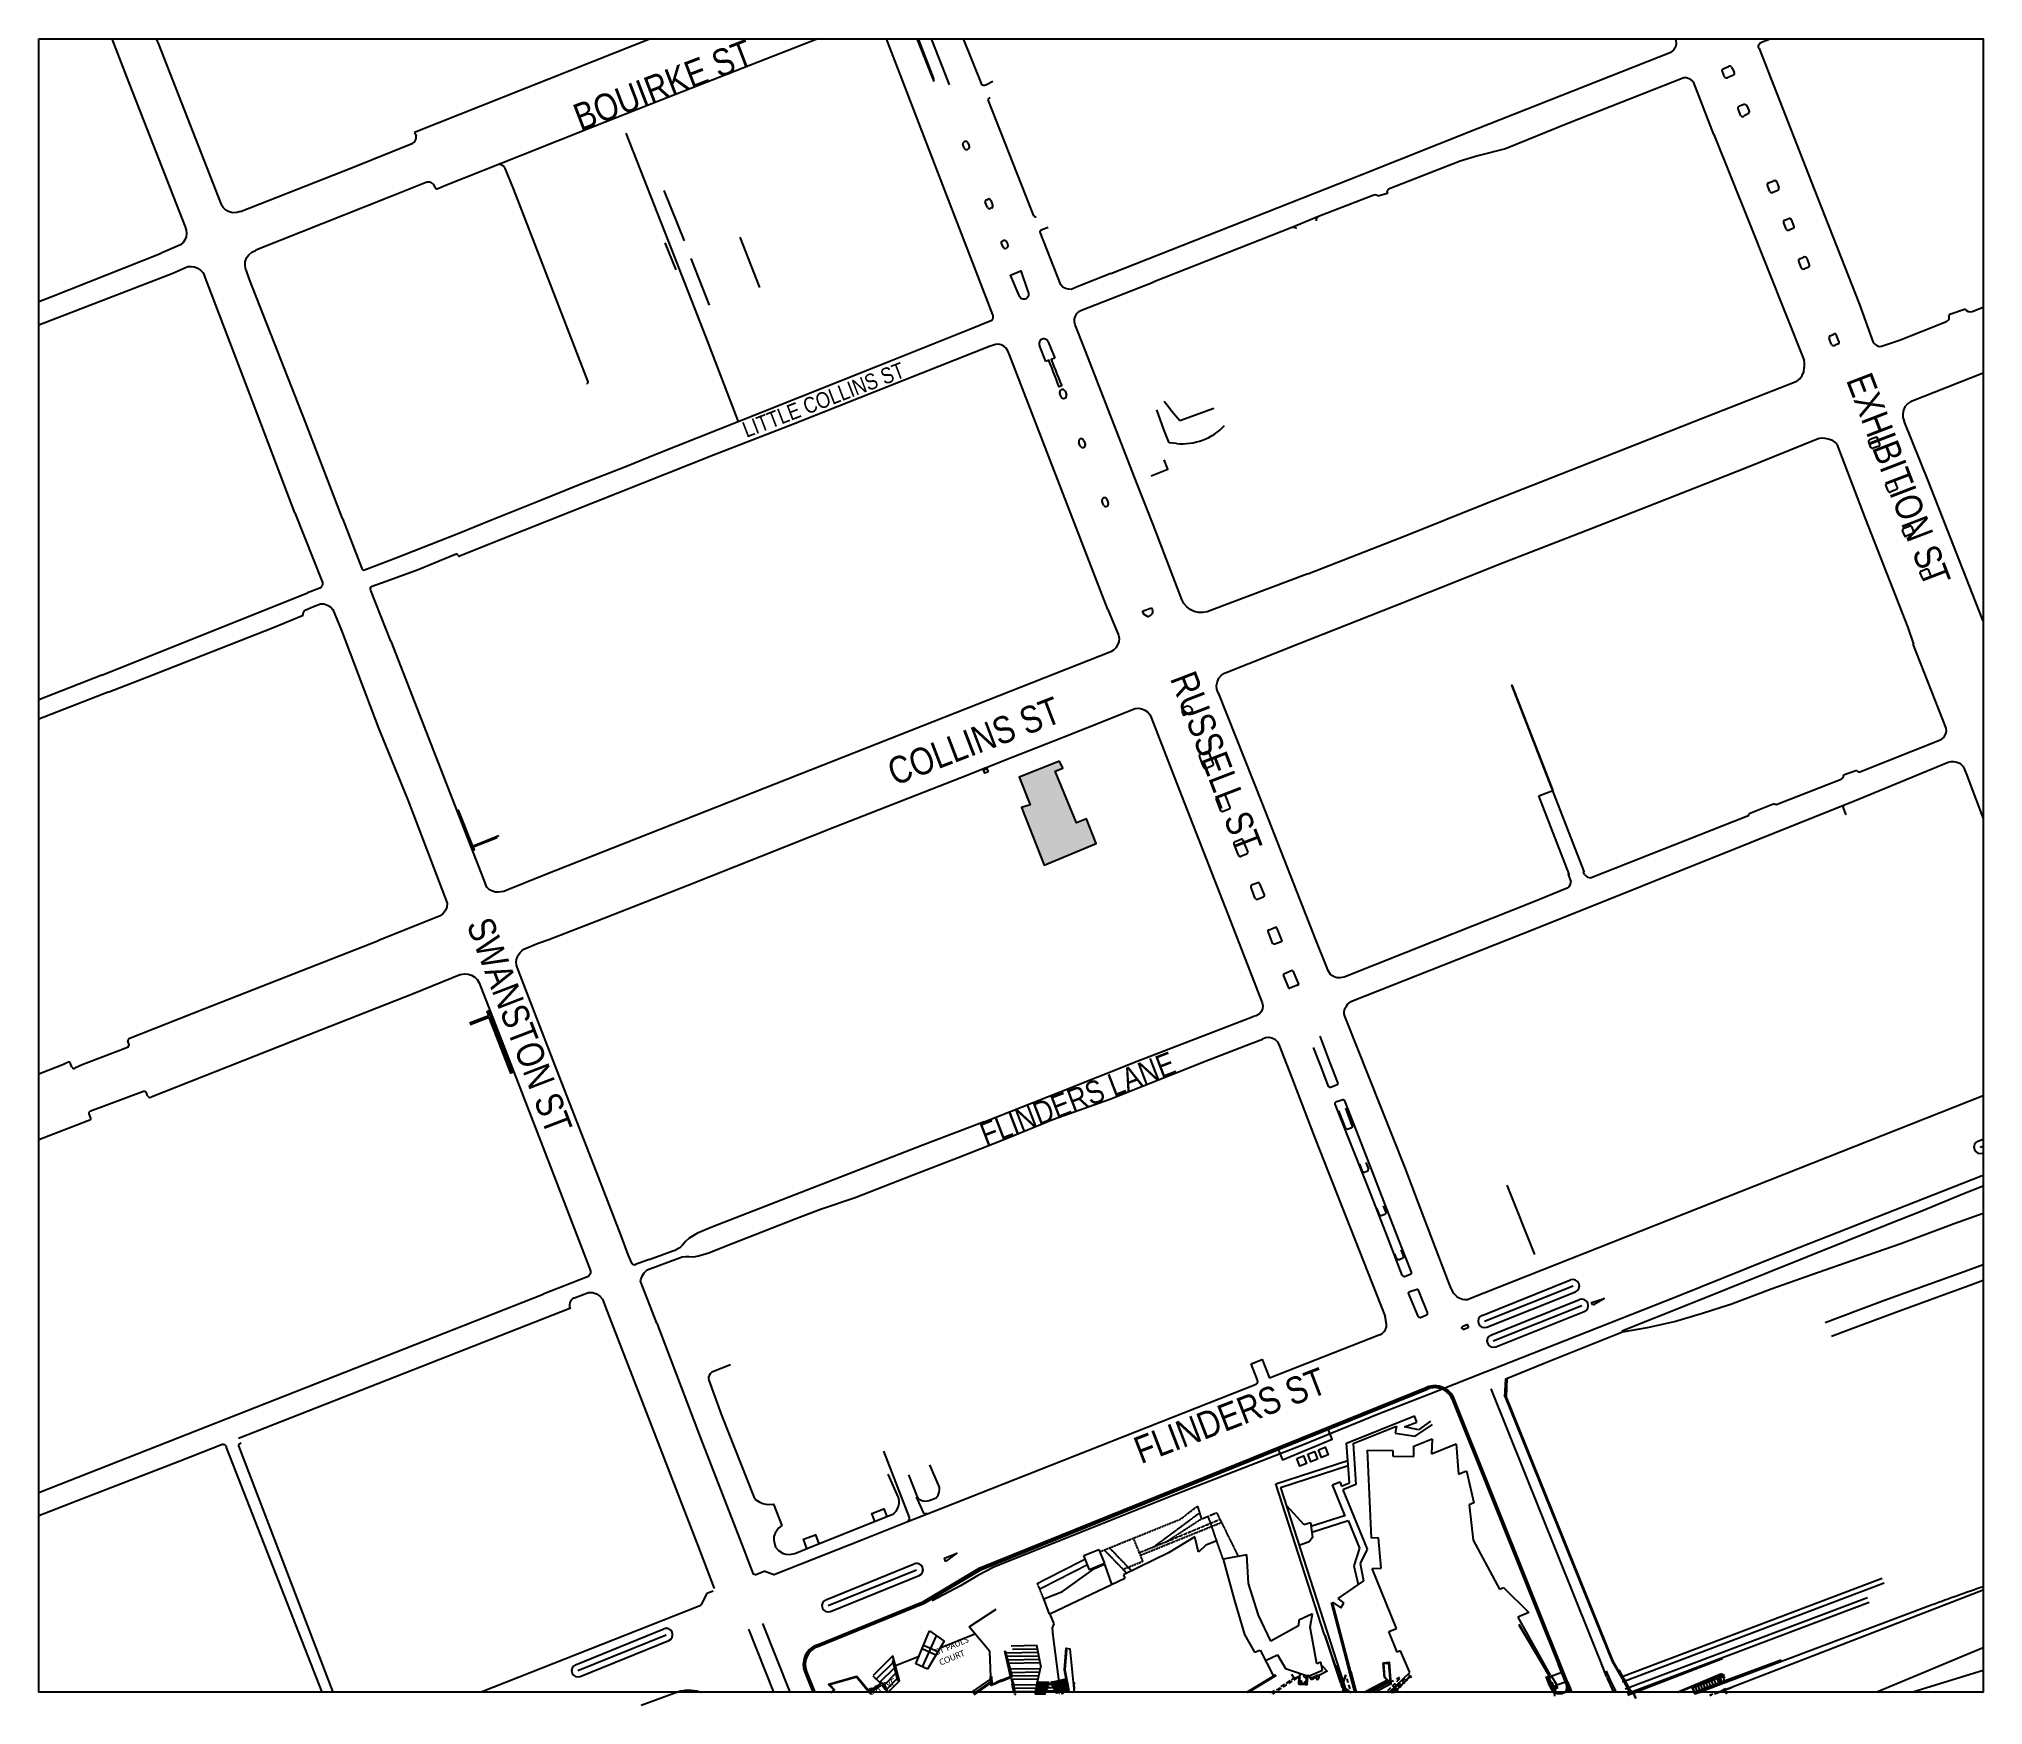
# Model space of a CAD drawing. Header units: millimetres. Extents: x -729344 to 300382, y -40316 to 483387.
# Drawn here: x -729344 to -118099, y -40316 to 483387 of the extents above; entities that cross this region are included whole.
import ezdxf
from ezdxf.enums import TextEntityAlignment as Align

# ---------------------------------------------------------------- set-up
doc = ezdxf.new("R2010")
doc.units = ezdxf.units.MM
doc.linetypes.add('HIDDEN', pattern=[9.525, 6.35, -3.175])
doc.layers.add('04-KEYPLAN', color=7, linetype='Continuous')
doc.styles.add('IMS', font='ARIALN.TTF')

# ---------------------------------------------------------------- blocks, each defined once
blk = doc.blocks.new('A$C005F7801')
h = blk.add_hatch(color=10)
h.dxf.hatch_style = 1
h.paths.add_polyline_path([(320915, 292642), (308140, 287607), (311609, 278922), (308964, 278039), (316093, 259949), (332347, 266723), (329326, 274471), (326237, 273256), (319550, 289519), (321901, 290456)])
h = blk.add_hatch(color=256)
edge = h.paths.add_edge_path()
edge.add_spline(control_points=[(282272, 11930), (282402, 11907), (282571, 11918), (282730, 11983), (282965, 12080), (283053, 12258), (282977, 12440), (282910, 12605), (282774, 12663), (282497, 12654), (282162, 12640), (281919, 12719), (281817, 12968), (281703, 13246), (281848, 13547), (282194, 13689), (282374, 13763), (282526, 13777), (282621, 13763), (282621, 13763), (282635, 13549), (282635, 13549), (282566, 13561), (282426, 13562), (282265, 13495), (282021, 13395), (281989, 13212), (282039, 13090), (282107, 12924), (282250, 12886), (282535, 12892), (282885, 12897), (283095, 12817), (283203, 12555), (283316, 12280), (283214, 11956), (282794, 11783), (282622, 11712), (282412, 11688), (282291, 11712), (282291, 11712), (282272, 11930), (282272, 11930)], knot_values=[0, 0, 0, 0, 1, 1, 1, 2, 2, 2, 3, 3, 3, 4, 4, 4, 5, 5, 5, 6, 6, 6, 7, 7, 7, 8, 8, 8, 9, 9, 9, 10, 10, 10, 11, 11, 11, 12, 12, 12, 13, 13, 13, 14, 14, 14, 14], degree=3, periodic=0)
h = blk.add_hatch(color=256)
edge = h.paths.add_edge_path()
edge.add_spline(control_points=[(283405, 13925), (283405, 13925), (282863, 13702), (282863, 13702), (282863, 13702), (282783, 13897), (282783, 13897), (282783, 13897), (284102, 14441), (284102, 14441), (284102, 14441), (284183, 14245), (284183, 14245), (284183, 14245), (283638, 14021), (283638, 14021), (283638, 14021), (284292, 12434), (284292, 12434), (284292, 12434), (284059, 12338), (284059, 12338), (284059, 12338), (283405, 13925), (283405, 13925)], knot_values=[0, 0, 0, 0, 1, 1, 1, 2, 2, 2, 3, 3, 3, 4, 4, 4, 5, 5, 5, 6, 6, 6, 7, 7, 7, 8, 8, 8, 8], degree=3, periodic=0)
h = blk.add_hatch(color=256)
edge = h.paths.add_edge_path(flags=16)
edge.add_spline(control_points=[(285645, 14046), (285700, 14054), (285769, 14075), (285843, 14106), (286123, 14221), (286233, 14428), (286134, 14668), (286036, 14906), (285823, 14951), (285569, 14847), (285468, 14805), (285396, 14763), (285359, 14739), (285359, 14739), (285645, 14046), (285645, 14046)], knot_values=[0, 0, 0, 0, 1, 1, 1, 2, 2, 2, 3, 3, 3, 4, 4, 4, 5, 5, 5, 5], degree=3, periodic=0)
edge = h.paths.add_edge_path()
edge.add_spline(control_points=[(285062, 14808), (285164, 14875), (285303, 14951), (285488, 15027), (285716, 15121), (285904, 15136), (286049, 15085), (286182, 15041), (286296, 14936), (286361, 14777), (286428, 14616), (286433, 14469), (286378, 14339), (286310, 14159), (286138, 14011), (285914, 13919), (285845, 13890), (285780, 13867), (285722, 13858), (285722, 13858), (286016, 13144), (286016, 13144), (286016, 13144), (285786, 13049), (285786, 13049), (285786, 13049), (285062, 14808), (285062, 14808)], knot_values=[0, 0, 0, 0, 1, 1, 1, 2, 2, 2, 3, 3, 3, 4, 4, 4, 5, 5, 5, 6, 6, 6, 7, 7, 7, 8, 8, 8, 9, 9, 9, 9], degree=3, periodic=0)
h = blk.add_hatch(color=256)
edge = h.paths.add_edge_path(flags=16)
edge.add_spline(control_points=[(287520, 14630), (287520, 14630), (287132, 15070), (287132, 15070), (287047, 15171), (286977, 15266), (286908, 15358), (286908, 15358), (286900, 15355), (286900, 15355), (286919, 15242), (286935, 15119), (286946, 14996), (286946, 14996), (286983, 14409), (286983, 14409), (286983, 14409), (287520, 14630), (287520, 14630)], knot_values=[0, 0, 0, 0, 1, 1, 1, 2, 2, 2, 3, 3, 3, 4, 4, 4, 5, 5, 5, 6, 6, 6, 6], degree=3, periodic=0)
edge = h.paths.add_edge_path()
edge.add_spline(control_points=[(287010, 14209), (287010, 14209), (287056, 13572), (287056, 13572), (287056, 13572), (286818, 13474), (286818, 13474), (286818, 13474), (286689, 15506), (286689, 15506), (286689, 15506), (286967, 15621), (286967, 15621), (286967, 15621), (288309, 14088), (288309, 14088), (288309, 14088), (288063, 13987), (288063, 13987), (288063, 13987), (287642, 14469), (287642, 14469), (287642, 14469), (287010, 14209), (287010, 14209)], knot_values=[0, 0, 0, 0, 1, 1, 1, 2, 2, 2, 3, 3, 3, 4, 4, 4, 5, 5, 5, 6, 6, 6, 7, 7, 7, 8, 8, 8, 8], degree=3, periodic=0)
h = blk.add_hatch(color=256)
edge = h.paths.add_edge_path()
edge.add_spline(control_points=[(287993, 16043), (287993, 16043), (288429, 14985), (288429, 14985), (288592, 14589), (288839, 14492), (289077, 14590), (289339, 14698), (289439, 14944), (289278, 15335), (289278, 15335), (288842, 16393), (288842, 16393), (288842, 16393), (289075, 16489), (289075, 16489), (289075, 16489), (289504, 15447), (289504, 15447), (289729, 14899), (289532, 14558), (289147, 14399), (288781, 14249), (288421, 14342), (288193, 14897), (288193, 14897), (287760, 15947), (287760, 15947), (287760, 15947), (287993, 16043), (287993, 16043)], knot_values=[0, 0, 0, 0, 1, 1, 1, 2, 2, 2, 3, 3, 3, 4, 4, 4, 5, 5, 5, 6, 6, 6, 7, 7, 7, 8, 8, 8, 9, 9, 9, 10, 10, 10, 10], degree=3, periodic=0)
h = blk.add_hatch(color=256)
edge = h.paths.add_edge_path(flags=16)
edge.add_spline(control_points=[(288577, 11568), (288577, 11568), (288812, 11665), (288812, 11665), (289058, 11766), (289159, 11966), (289075, 12169), (288980, 12399), (288772, 12431), (288529, 12331), (288418, 12286), (288345, 12243), (288310, 12216), (288310, 12216), (288577, 11568), (288577, 11568)], knot_values=[0, 0, 0, 0, 1, 1, 1, 2, 2, 2, 3, 3, 3, 4, 4, 4, 5, 5, 5, 5], degree=3, periodic=0)
edge = h.paths.add_edge_path()
edge.add_spline(control_points=[(288013, 12283), (288120, 12354), (288283, 12440), (288439, 12504), (288685, 12606), (288866, 12624), (289018, 12570), (289137, 12529), (289240, 12429), (289298, 12289), (289394, 12056), (289307, 11838), (289148, 11698), (289148, 11698), (289151, 11691), (289151, 11691), (289306, 11698), (289440, 11605), (289561, 11438), (289722, 11214), (289835, 11060), (289898, 11005), (289898, 11005), (289660, 10907), (289660, 10907), (289610, 10945), (289507, 11082), (289368, 11285), (289214, 11509), (289078, 11561), (288866, 11483), (288866, 11483), (288649, 11394), (288649, 11394), (288649, 11394), (288967, 10621), (288967, 10621), (288967, 10621), (288736, 10527), (288736, 10527), (288736, 10527), (288013, 12283), (288013, 12283)], knot_values=[0, 0, 0, 0, 1, 1, 1, 2, 2, 2, 3, 3, 3, 4, 4, 4, 5, 5, 5, 6, 6, 6, 7, 7, 7, 8, 8, 8, 9, 9, 9, 10, 10, 10, 11, 11, 11, 12, 12, 12, 13, 13, 13, 14, 14, 14, 14], degree=3, periodic=0)
h = blk.add_hatch(color=256)
edge = h.paths.add_edge_path()
edge.add_spline(control_points=[(289858, 12844), (289858, 12844), (289315, 12621), (289315, 12621), (289315, 12621), (289235, 12817), (289235, 12817), (289235, 12817), (290555, 13360), (290555, 13360), (290555, 13360), (290635, 13165), (290635, 13165), (290635, 13165), (290091, 12940), (290091, 12940), (290091, 12940), (290744, 11353), (290744, 11353), (290744, 11353), (290511, 11257), (290511, 11257), (290511, 11257), (289858, 12844), (289858, 12844)], knot_values=[0, 0, 0, 0, 1, 1, 1, 2, 2, 2, 3, 3, 3, 4, 4, 4, 5, 5, 5, 6, 6, 6, 7, 7, 7, 8, 8, 8, 8], degree=3, periodic=0)
h = blk.add_hatch(color=256)
edge = h.paths.add_edge_path()
edge.add_spline(control_points=[(289472, 16652), (289472, 16652), (289704, 16748), (289704, 16748), (289704, 16748), (290359, 15158), (290359, 15158), (290359, 15158), (291121, 15472), (291121, 15472), (291121, 15472), (291200, 15279), (291200, 15279), (291200, 15279), (290206, 14869), (290206, 14869), (290206, 14869), (289472, 16652), (289472, 16652)], knot_values=[0, 0, 0, 0, 1, 1, 1, 2, 2, 2, 3, 3, 3, 4, 4, 4, 5, 5, 5, 6, 6, 6, 6], degree=3, periodic=0)
h = blk.add_hatch(color=256)
edge = h.paths.add_edge_path()
edge.add_spline(control_points=[(291312, 15653), (291442, 15629), (291611, 15640), (291770, 15705), (292005, 15802), (292093, 15981), (292018, 16163), (291950, 16327), (291815, 16386), (291537, 16377), (291202, 16362), (290959, 16442), (290857, 16690), (290743, 16968), (290888, 17269), (291234, 17412), (291414, 17486), (291566, 17499), (291662, 17486), (291662, 17486), (291675, 17272), (291675, 17272), (291606, 17283), (291466, 17285), (291305, 17218), (291061, 17118), (291028, 16935), (291079, 16813), (291147, 16646), (291290, 16609), (291575, 16615), (291925, 16620), (292135, 16539), (292243, 16278), (292356, 16002), (292254, 15679), (291833, 15506), (291662, 15435), (291452, 15410), (291331, 15435), (291331, 15435), (291312, 15653), (291312, 15653)], knot_values=[0, 0, 0, 0, 1, 1, 1, 2, 2, 2, 3, 3, 3, 4, 4, 4, 5, 5, 5, 6, 6, 6, 7, 7, 7, 8, 8, 8, 9, 9, 9, 10, 10, 10, 11, 11, 11, 12, 12, 12, 13, 13, 13, 14, 14, 14, 14], degree=3, periodic=0)
h = blk.add_hatch(color=256)
edge = h.paths.add_edge_path()
edge.add_spline(control_points=[(284953, 9033), (284888, 8957), (284734, 8844), (284517, 8755), (284014, 8548), (283508, 8711), (283266, 9298), (283035, 9859), (283259, 10390), (283812, 10618), (284031, 10708), (284194, 10719), (284268, 10713), (284268, 10713), (284287, 10501), (284287, 10501), (284185, 10508), (284047, 10489), (283899, 10428), (283481, 10256), (283314, 9874), (283506, 9406), (283687, 8967), (284053, 8793), (284484, 8970), (284627, 9029), (284758, 9117), (284832, 9200), (284832, 9200), (284953, 9033), (284953, 9033)], knot_values=[0, 0, 0, 0, 1, 1, 1, 2, 2, 2, 3, 3, 3, 4, 4, 4, 5, 5, 5, 6, 6, 6, 7, 7, 7, 8, 8, 8, 9, 9, 9, 10, 10, 10, 10], degree=3, periodic=0)
h = blk.add_hatch(color=256)
edge = h.paths.add_edge_path(flags=16)
edge.add_spline(control_points=[(285844, 9521), (286209, 9671), (286277, 10092), (286110, 10497), (285964, 10851), (285627, 11145), (285243, 10987), (284860, 10830), (284816, 10394), (284975, 10008), (285130, 9632), (285479, 9371), (285841, 9520), (285841, 9520), (285844, 9521), (285844, 9521)], knot_values=[0, 0, 0, 0, 1, 1, 1, 2, 2, 2, 3, 3, 3, 4, 4, 4, 5, 5, 5, 5], degree=3, periodic=0)
edge = h.paths.add_edge_path()
edge.add_spline(control_points=[(285911, 9329), (285437, 9134), (284959, 9364), (284737, 9904), (284504, 10469), (284700, 10984), (285176, 11180), (285666, 11381), (286134, 11138), (286352, 10609), (286604, 9998), (286366, 9516), (285913, 9330), (285913, 9330), (285911, 9329), (285911, 9329)], knot_values=[0, 0, 0, 0, 1, 1, 1, 2, 2, 2, 3, 3, 3, 4, 4, 4, 5, 5, 5, 5], degree=3, periodic=0)
h = blk.add_hatch(color=256)
edge = h.paths.add_edge_path()
edge.add_spline(control_points=[(286521, 11699), (286521, 11699), (286957, 10641), (286957, 10641), (287120, 10245), (287367, 10148), (287605, 10246), (287867, 10354), (287967, 10600), (287806, 10991), (287806, 10991), (287370, 12049), (287370, 12049), (287370, 12049), (287603, 12145), (287603, 12145), (287603, 12145), (288032, 11103), (288032, 11103), (288258, 10555), (288061, 10214), (287675, 10055), (287310, 9905), (286950, 9998), (286721, 10554), (286721, 10554), (286289, 11604), (286289, 11604), (286289, 11604), (286521, 11699), (286521, 11699)], knot_values=[0, 0, 0, 0, 1, 1, 1, 2, 2, 2, 3, 3, 3, 4, 4, 4, 5, 5, 5, 6, 6, 6, 7, 7, 7, 8, 8, 8, 9, 9, 9, 10, 10, 10, 10], degree=3, periodic=0)
h = blk.add_hatch(color=256)
edge = h.paths.add_edge_path(flags=16)
edge.add_spline(control_points=[(262046, -507), (262472, -332), (262551, 160), (262357, 631), (262186, 1045), (261792, 1388), (261345, 1204), (260898, 1019), (260847, 511), (261032, 61), (261213, -377), (261620, -682), (262043, -508), (262043, -508), (262046, -507), (262046, -507)], knot_values=[0, 0, 0, 0, 1, 1, 1, 2, 2, 2, 3, 3, 3, 4, 4, 4, 5, 5, 5, 5], degree=3, periodic=0)
edge = h.paths.add_edge_path()
edge.add_spline(control_points=[(262124, -731), (261571, -959), (261013, -690), (260754, -61), (260482, 599), (260712, 1199), (261267, 1428), (261838, 1663), (262384, 1379), (262638, 762), (262932, 49), (262654, -513), (262127, -730), (262127, -730), (262124, -731), (262124, -731)], knot_values=[0, 0, 0, 0, 1, 1, 1, 2, 2, 2, 3, 3, 3, 4, 4, 4, 5, 5, 5, 5], degree=3, periodic=0)
h = blk.add_hatch(color=256)
edge = h.paths.add_edge_path(flags=16)
edge.add_spline(control_points=[(263238, 1059), (263238, 1059), (263512, 1172), (263512, 1172), (263799, 1290), (263917, 1523), (263819, 1761), (263708, 2029), (263466, 2066), (263182, 1949), (263052, 1896), (262968, 1847), (262927, 1815), (262927, 1815), (263238, 1059), (263238, 1059)], knot_values=[0, 0, 0, 0, 1, 1, 1, 2, 2, 2, 3, 3, 3, 4, 4, 4, 5, 5, 5, 5], degree=3, periodic=0)
edge = h.paths.add_edge_path()
edge.add_spline(control_points=[(262580, 1893), (262705, 1976), (262895, 2076), (263077, 2151), (263364, 2270), (263575, 2292), (263753, 2228), (263891, 2180), (264012, 2063), (264079, 1900), (264191, 1628), (264090, 1374), (263904, 1211), (263904, 1211), (263908, 1202), (263908, 1202), (264088, 1211), (264245, 1102), (264386, 908), (264574, 646), (264706, 466), (264779, 402), (264779, 402), (264501, 288), (264501, 288), (264443, 332), (264323, 492), (264161, 728), (263981, 990), (263822, 1051), (263575, 960), (263575, 960), (263322, 856), (263322, 856), (263322, 856), (263693, -45), (263693, -45), (263693, -45), (263424, -156), (263424, -156), (263424, -156), (262580, 1893), (262580, 1893)], knot_values=[0, 0, 0, 0, 1, 1, 1, 2, 2, 2, 3, 3, 3, 4, 4, 4, 5, 5, 5, 6, 6, 6, 7, 7, 7, 8, 8, 8, 9, 9, 9, 10, 10, 10, 11, 11, 11, 12, 12, 12, 13, 13, 13, 14, 14, 14, 14], degree=3, periodic=0)
h = blk.add_hatch(color=256)
edge = h.paths.add_edge_path()
edge.add_spline(control_points=[(265150, 2987), (265150, 2987), (266007, 908), (266007, 908), (266007, 908), (265735, 796), (265735, 796), (265735, 796), (264879, 2875), (264879, 2875), (264879, 2875), (265150, 2987), (265150, 2987)], knot_values=[0, 0, 0, 0, 1, 1, 1, 2, 2, 2, 3, 3, 3, 4, 4, 4, 4], degree=3, periodic=0)
h = blk.add_hatch(color=256)
edge = h.paths.add_edge_path()
edge.add_spline(control_points=[(266476, 1101), (266476, 1101), (265620, 3180), (265620, 3180), (265620, 3180), (265916, 3302), (265916, 3302), (265916, 3302), (267012, 2523), (267012, 2523), (267264, 2342), (267476, 2177), (267661, 2000), (267661, 2000), (267669, 2007), (267669, 2007), (267530, 2275), (267420, 2525), (267287, 2846), (267287, 2846), (266928, 3719), (266928, 3719), (266928, 3719), (267181, 3823), (267181, 3823), (267181, 3823), (268037, 1744), (268037, 1744), (268037, 1744), (267766, 1632), (267766, 1632), (267766, 1632), (266671, 2415), (266671, 2415), (266430, 2587), (266194, 2767), (265999, 2951), (265999, 2951), (265991, 2944), (265991, 2944), (266115, 2688), (266221, 2439), (266363, 2094), (266363, 2094), (266729, 1205), (266729, 1205), (266729, 1205), (266476, 1101), (266476, 1101)], knot_values=[0, 0, 0, 0, 1, 1, 1, 2, 2, 2, 3, 3, 3, 4, 4, 4, 5, 5, 5, 6, 6, 6, 7, 7, 7, 8, 8, 8, 9, 9, 9, 10, 10, 10, 11, 11, 11, 12, 12, 12, 13, 13, 13, 14, 14, 14, 15, 15, 15, 16, 16, 16, 16], degree=3, periodic=0)
h = blk.add_hatch(color=256)
edge = h.paths.add_edge_path()
edge.add_spline(control_points=[(267647, 4015), (267647, 4015), (268767, 4476), (268767, 4476), (268767, 4476), (268859, 4251), (268859, 4251), (268859, 4251), (268011, 3902), (268011, 3902), (268011, 3902), (268296, 3211), (268296, 3211), (268296, 3211), (269079, 3533), (269079, 3533), (269079, 3533), (269171, 3311), (269171, 3311), (269171, 3311), (268387, 2989), (268387, 2989), (268387, 2989), (268775, 2047), (268775, 2047), (268775, 2047), (268503, 1935), (268503, 1935), (268503, 1935), (267647, 4015), (267647, 4015)], knot_values=[0, 0, 0, 0, 1, 1, 1, 2, 2, 2, 3, 3, 3, 4, 4, 4, 5, 5, 5, 6, 6, 6, 7, 7, 7, 8, 8, 8, 9, 9, 9, 10, 10, 10, 10], degree=3, periodic=0)
for points in [[(527867, 99), (527814, 78), (527836, 25), (527814, 78), (527867, 99)], [(525623, -762), (525570, -784), (525592, -837), (525570, -784), (525623, -762)]]:
    blk.add_hatch(color=256).paths.add_polyline_path(points)
for p, q in [((605660, 434759, 18560), (600434, 432952, 18479)), ((389830, 203629, 8100), (393889, 193075, 1396)), ((421580, 112359, 640), (386866, 98704, -10600)), ((295823, 39066, -2278), (436365, 95860, -2278)), ((296024, 38662, -2278), (436533, 95443, -2278)), ((296091, 38527, -2278), (436590, 95304, -2278)), ((480808, 1254, -2278), (444406, 91976, -2278)), ((480947, 1310, -2278), (444545, 92031, -2278)), ((481364, 1477, -2278), (444963, 92199, -2278)), ((492929, 4887, -2278), (456607, 95407, -2278)), ((411111, 78259, -2278), (432439, 86880, -2278)), ((433226, 84933, -2278), (432439, 86880, -2278)), ((413248, 78184, -2278), (426830, 83674, -2278)), ((426830, 83674, -2278), (426353, 81436, -2278)), ((426353, 81436, -2278), (432710, 80469, -2278)), ((429380, 83378, -2278), (433226, 84933, -2278)), ((433787, 82452, -2278), (429380, 83378, -2278)), ((432288, 77295, -2278), (438030, 79657, -2278)), ((432710, 80469, -2278), (438128, 84151, -2278)), ((437477, 85214, -2278), (433787, 82452, -2278)), ((438030, 79657, -2278), (437839, 74937, -2278)), ((412092, 65769, -2278), (411111, 78259, -2278)), ((413248, 78184, -2278), (414021, 65279, -2278)), ((418974, 48448, -2278), (417708, 76084, -2278)), ((417708, 76084, -2278), (425648, 75984, -2278)), ((425648, 75984, -2278), (425648, 74209, -2278)), ((425648, 74209, -2278), (432250, 74126, -2278)), ((432250, 74126, -2278), (432288, 77295, -2278)), ((437839, 74937, -2278), (445627, 78085, -2278)), ((445627, 78085, -2278), (446291, 68516, -2278)), ((388881, 65485, -2278), (411535, 72865, -2278)), ((390382, 64386, -2278), (411662, 71244, -2278)), ((446291, 68516, -2278), (448855, 69553, -2278)), ((448855, 69553, -2278), (451137, 59533, -2278)), ((404177, 18023, -2278), (388881, 65485, -2278)), ((390382, 64386, -2278), (411131, 0, -2278)), ((406685, 65241, -2278), (408999, 66177, -2278)), ((410573, 55620, -2278), (406685, 65241, -2278)), ((408999, 66177, -2278), (409575, 64752, -2278)), ((409575, 64752, -2278), (412092, 65769, -2278)), ((414021, 65279, -2278), (409985, 63647, -2278)), ((409985, 63647, -2278), (417549, 44933, -2278)), ((392225, 58667, -2278), (397690, 52704, -2278)), ((399917, 52186, -2278), (410808, 55696, -2278)), ((451137, 59533, -2278), (449713, 58957, -2278)), ((449713, 58957, -2278), (450917, 47824, -2278)), ((397690, 52704, -2278), (399742, 53365, -2278)), ((399742, 53365, -2278), (400444, 48622, -2278)), ((400200, 50271, -2278), (411594, 53943, -2278)), ((411594, 53943, -2278), (415225, 45302, -2278)), ((328482, 42995, -2278), (333184, 44896, -2278)), ((330292, 38515, -2278), (328482, 42995, -2278)), ((333184, 44896, -2278), (334995, 40416, -2278)), ((355094, 43845, -2278), (340946, 36891, -2278)), ((363391, 48883, -2278), (355094, 43845, -2278)), ((364548, 44074, -2278), (363391, 48883, -2278)), ((366919, 46267, -2278), (364548, 44074, -2278)), ((370297, 47633, -2278), (366919, 46267, -2278)), ((379749, 43146, -2278), (372309, 41823, -2278)), ((380244, 34141, -2278), (379749, 43146, -2278)), ((399327, 47286, -2278), (396257, 46155, -2278)), ((400444, 48622, -2278), (399327, 47286, -2278)), ((415225, 45302, -2278), (413449, 39720, -2278)), ((417549, 44933, -2278), (415398, 40506, -2278)), ((421209, 48523, -2278), (418974, 48448, -2278)), ((422015, 39011, -2278), (421209, 48523, -2278)), ((450917, 47824, -2278), (459156, 32364, -2278)), ((278155, 28487, -2278), (295823, 39066, -2278)), ((278356, 28083, -2278), (296024, 38662, -2278)), ((278423, 27949, -2278), (296091, 38527, -2278)), ((321803, 31703, -2278), (331887, 38945, -2278)), ((334995, 40416, -2278), (330292, 38515, -2278)), ((331887, 38945, -2278), (334979, 40252, -2278)), ((334979, 40252, -2278), (337300, 33670, -2278)), ((340946, 36891, -2278), (341414, 35733, -2278)), ((372309, 41823, -2278), (375834, 29165, -2278)), ((413449, 39720, -2278), (414750, 33892, -2278)), ((415398, 40506, -2278), (416436, 35068, -2278)), ((419175, 38906, -2278), (422015, 39011, -2278)), ((426808, 20025, -2278), (419175, 38906, -2278)), ((315919, 29324, -2278), (321803, 31703, -2278)), ((341414, 35733, -2278), (317864, 24530, -2278)), ((383469, 24218, -2278), (380244, 34141, -2278)), ((416436, 35068, -2278), (408414, 29476, -2278)), ((459156, 32364, -2278), (460447, 32886, -2278)), ((460447, 32886, -2278), (468474, 25055, -2278)), ((497258, 4787, -2278), (579548, 35862, -2278)), ((497854, 3303, -2278), (580113, 34366, -2278)), ((244437, 14840, -2278), (278155, 28487, -2278)), ((244606, 14423, -2278), (278356, 28083, -2278)), ((244662, 14284, -2278), (278423, 27949, -2278)), ((292472, 20515, -3359), (300961, 26095, -3359)), ((317777, 24590, -2278), (315919, 29324, -2278)), ((317864, 24530, -2278), (319074, 21538, -2278)), ((375834, 29165, -2278), (378989, 18143, -2278)), ((400388, 24643, -2278), (396100, 22701, -2278)), ((399629, 20407, -2278), (400388, 24643, -2278)), ((413737, 0, -3359), (406358, 28201, -3359)), ((414135, 0, -3359), (406745, 28298, -3359)), ((406745, 28298, -2278), (409350, 26513, -2278)), ((408414, 29476, -2278), (410311, 27959, -2278)), ((409350, 26513, -2278), (410311, 27959, -2278)), ((468474, 25055, -2278), (464960, 23634, -2278)), ((498748, 1074, -2278), (574849, 29811, -2278)), ((499344, -411, -2278), (575414, 28315, -2278)), ((595231, 27443, -2278), (522315, 0, -2278)), ((275731, 8936, -2278), (279998, 19308, -2278)), ((279998, 19308, -2278), (284562, 16102, -2278)), ((283313, 13972, -3359), (294273, 18369, -3359)), ((298959, 12783, -3359), (292472, 20515, -3359)), ((319074, 21538, -2278), (318595, 20222, -2278)), ((318595, 20222, -2278), (318777, 17826, -2278)), ((387345, 16018, -2278), (383469, 24218, -2278)), ((396048, 20884, -2278), (387345, 16018, -2278)), ((396100, 22701, -2278), (396048, 20884, -2278)), ((401796, 8934, -2278), (399629, 20407, -2278)), ((424386, 19046, -2278), (426808, 20025, -2278)), ((426998, 12583, -2278), (424386, 19046, -2278)), ((464960, 23634, -2278), (475112, 5327, -2278)), ((465283, 21223, -3359), (475097, 4601, -3359)), ((475085, 4781, -3359), (465336, 21245, -3359)), ((465357, 21192, -3359), (475032, 4760, -3359)), ((277702, 13728, -2278), (282027, 11779, -2278)), ((277804, 8001, -2278), (282202, 17760, -2278)), ((278159, 14839, -2278), (282638, 12820, -2278)), ((284562, 16102, -2278), (279392, 7286, -2278)), ((299404, 2223, -3359), (298959, 12783, -3359)), ((303806, 12925, -3359), (306006, 4892, -3359)), ((314172, 12474, -3359), (304044, 12293, -3359)), ((313883, 14642, -3359), (305715, 14496, -3359)), ((313957, 13557, -3359), (306079, 13436, -2278)), ((315005, 8292, -3359), (313732, 14688, -2689)), ((318777, 17826, -2278), (321028, 0, -2278)), ((378989, 18143, -2278), (382185, 12577, -2278)), ((382185, 12577, -2278), (383914, 13276, -2278)), ((383914, 13276, -2278), (388184, 5069, -2278)), ((404177, 18023, -3359), (409196, 2829, -3359)), ((404326, 17961, -3359), (409281, 2925, -3359)), ((428100, 13028, -2278), (426998, 12583, -2278)), ((430960, 6226, -2278), (428100, 13028, -2278)), ((240777, 6292, -2278), (243269, 0, -2278)), ((241195, 6458, -2278), (243753, 0, -2278)), ((241335, 6513, -2278), (243914, 0, -2278)), ((268521, 11407, -3359), (262252, 5274, -3359)), ((268486, 9250, -3359), (263271, 4147, -3359)), ((268919, 7549, -3359), (264332, 3062, -3359)), ((268872, 10067, -3359), (268322, 9902, -3359)), ((268322, 9902, -3359), (269893, 3681, -3359)), ((270583, 3538, -3359), (268521, 11407, -3359)), ((269320, 8357, -3359), (276713, 11324, -3359)), ((279392, 7286, -2278), (275731, 8936, -2278)), ((314388, 11391, -3359), (304311, 11211, -3359)), ((314603, 10309, -3359), (304578, 10129, -3359)), ((314819, 9226, -3359), (304868, 9048, -3359)), ((314803, 7391, -3359), (305368, 7222, -3359)), ((314559, 6300, -3359), (305664, 6141, -3359)), ((315005, 8292, -3359), (313676, 2351, -3359)), ((385650, 9938, -2278), (389356, 11810, -2278)), ((389356, 11810, -2278), (391878, 7467, -2278)), ((391878, 7467, -2278), (399103, 5039, -2278)), ((399103, 5039, -2278), (403505, 6930, -2278)), ((400164, 4182, -3359), (404834, 6662, -3359)), ((403051, 9441, -2278), (401796, 8934, -2278)), ((403505, 6930, -2278), (403051, 9441, -2278)), ((407872, 8520, -2278), (410407, 0, -2278)), ((410852, 11430, -3359), (413840, 0, -3359)), ((424544, 0, -2278), (430960, 6226, -2278)), ((475486, 5008, -2278), (478769, 6335, -2278)), ((480716, 1336, -2278), (477686, 8889, -2278)), ((492837, 4969, -2278), (491236, 8961, -2278)), ((496269, 6823, -3359), (497837, 4066, -3359)), ((496670, 7050, -3359), (498238, 4293, -3359)), ((525548, 9143, -2278), (501258, -199, -2278)), ((529355, 10490, -2278), (501349, -281, -2278)), ((520166, 0, -2278), (547786, 10151, -2278)), ((520166, 0, -2278), (545326, 9247, -2278)), ((520480, 0, -2278), (547877, 10069, -2278)), ((520480, 0, -2278), (547877, 10069, -2278)), ((243543, 1086, -2278), (243973, 0, -2278)), ((249876, 759, -3359), (248854, -274, -3359)), ((261228, 0, -3359), (257163, 4997, -3359)), ((260767, 604, -3359), (263147, 1584, -3359)), ((261121, 193, -3359), (263396, 1130, -3359)), ((262229, 5166, -3359), (264666, 2704, -3359)), ((263147, 1584, -3359), (265151, 3028, -3359)), ((263396, 1130, -3359), (264998, 2347, -3359)), ((264998, 2347, -3359), (266874, -131, -3359)), ((265151, 3028, -3359), (266788, 856, -3359)), ((269361, 5875, -3359), (265711, 2269, -3359)), ((266788, 856, -3359), (266355, 554, -3359)), ((269750, 4179, -3359), (266648, 1046, -3359)), ((270583, 3538, -3359), (266874, -131, -3359)), ((269893, 3681, -3359), (270497, 3868, -3359)), ((299251, 4202, -3359), (293215, 0, -3359)), ((299270, 3405, -3359), (293753, -475, -3359)), ((299316, 2991, -3359), (293936, -771, -3359)), ((306006, 4892, -3359), (299404, 2223, -3359)), ((299456, 4905, -3359), (299618, 2559, -3359)), ((299883, 2668, -3359), (299618, 2559, -3359)), ((299991, 2403, -3359), (299883, 2668, -3359)), ((299904, 2615, -3359), (301227, 3159, -3359)), ((299970, 2456, -3359), (301292, 3001, -3359)), ((299991, 2403, -3359), (301314, 2948, -3359)), ((302528, 3757, -3359), (301205, 3212, -3359)), ((302615, 3545, -3359), (301292, 3001, -3359)), ((302636, 3492, -3359), (301314, 2948, -3359)), ((305689, 4192, -3359), (306065, 2677, -3359)), ((305742, 4214, -3359), (306065, 2677, -3359)), ((305773, 4289, -3359), (306373, 2680, -3359)), ((305776, 3981, -3359), (305829, 4003, -3359)), ((305885, 3717, -3359), (305832, 3695, -3359)), ((305876, 3589, -3359), (305928, 3611, -3359)), ((314315, 5209, -3359), (305884, 5058, -3359)), ((305888, 3408, -3359), (305910, 3356, -3359)), ((305894, 3844, -3359), (305947, 3866, -3359)), ((314072, 4118, -3359), (305904, 3972, -3359)), ((305904, 3972, -3359), (305956, 3993, -3359)), ((305963, 3378, -3359), (306016, 3399, -3359)), ((305978, 3941, -3359), (306031, 3962, -3359)), ((305981, 3633, -3359), (306034, 3654, -3359)), ((305997, 3144, -3359), (306050, 3166, -3359)), ((306000, 2836, -3359), (306053, 2858, -3359)), ((306003, 3580, -3359), (306056, 3601, -3359)), ((306019, 3091, -3359), (306072, 3113, -3359)), ((306028, 3219, -3359), (306081, 3240, -3359)), ((306031, 2911, -3359), (306084, 2932, -3359)), ((306044, 3782, -3359), (306096, 3804, -3359)), ((306047, 3474, -3359), (306100, 3496, -3359)), ((306053, 3909, -3359), (306106, 3931, -3359)), ((306053, 2858, -3359), (306106, 2879, -3359)), ((306059, 3293, -3359), (306112, 3315, -3359)), ((306062, 2985, -3359), (306115, 3007, -3359)), ((306065, 2677, -3359), (306118, 2699, -3359)), ((306065, 2677, -3359), (306118, 2699, -3359)), ((306121, 3443, -3359), (306068, 3421, -3359)), ((306072, 3113, -3359), (306125, 3135, -3359)), ((306075, 3856, -3359), (306128, 3878, -3359)), ((306078, 2497, -3359), (306131, 2519, -3359)), ((306103, 3188, -3359), (306081, 3240, -3359)), ((306109, 3623, -3359), (306162, 3645, -3359)), ((306165, 3337, -3359), (306143, 3390, -3359)), ((306146, 3082, -3359), (306199, 3103, -3359)), ((306152, 3517, -3359), (306205, 3539, -3359)), ((306162, 2593, -3359), (306215, 2615, -3359)), ((306171, 2721, -3359), (306224, 2743, -3359)), ((306174, 2413, -3359), (306227, 2435, -3359)), ((306177, 2105, -3359), (306230, 2127, -3359)), ((306181, 2848, -3359), (306202, 2796, -3359)), ((306187, 3284, -3359), (306240, 3306, -3359)), ((306187, 3284, -3359), (306240, 3306, -3359)), ((306190, 2976, -3359), (306243, 2998, -3359)), ((306212, 2923, -3359), (306265, 2945, -3359)), ((306221, 3051, -3359), (306274, 3072, -3359)), ((306224, 2743, -3359), (306277, 2764, -3359)), ((306252, 2074, -3359), (306305, 2095, -3359)), ((306262, 2201, -3359), (306314, 2223, -3359)), ((306317, 1915, -3359), (306265, 1893, -3359)), ((306268, 2637, -3359), (306321, 2659, -3359)), ((306271, 2329, -3359), (306324, 2350, -3359)), ((306277, 2764, -3359), (306330, 2786, -3359)), ((306277, 1713, -3359), (306330, 1734, -3359)), ((306286, 2892, -3359), (306339, 2914, -3359)), ((306299, 2712, -3359), (306352, 2733, -3359)), ((306311, 2531, -3359), (306364, 2553, -3359)), ((306342, 1554, -3359), (306395, 1576, -3359)), ((306352, 1682, -3359), (306405, 1703, -3359)), ((306408, 2447, -3359), (306355, 2425, -3359)), ((306361, 1809, -3359), (306414, 1831, -3359)), ((306373, 1629, -3359), (306426, 1650, -3359)), ((306389, 2192, -3359), (306442, 2214, -3359)), ((306392, 1884, -3359), (306445, 1906, -3359)), ((306398, 2319, -3359), (306451, 2341, -3359)), ((306408, 1395, -3359), (306461, 1417, -3359)), ((306411, 2139, -3359), (306464, 2161, -3359)), ((306423, 1958, -3359), (306476, 1980, -3359)), ((306436, 1778, -3359), (306489, 1800, -3359)), ((306439, 1470, -3359), (306492, 1492, -3359)), ((313686, 2351, -3359), (306442, 2214, -3359)), ((306442, 1162, -3359), (306495, 1184, -3359)), ((306498, 876, -3359), (306445, 854, -3359)), ((306448, 1598, -3359), (306501, 1619, -3359)), ((306451, 1289, -3359), (306504, 1311, -3359)), ((306458, 1725, -3359), (306510, 1747, -3359)), ((306458, 1725, -3359), (306510, 1747, -3359)), ((306467, 1853, -3359), (306520, 1874, -3359)), ((306479, 1672, -3359), (306532, 1694, -3359)), ((306485, 1056, -3359), (306538, 1078, -3359)), ((306504, 1311, -3359), (306557, 1333, -3359)), ((306513, 1439, -3359), (306567, 1461, -3359)), ((306520, 1874, -3359), (306573, 1896, -3359)), ((306523, 1566, -3359), (306576, 1588, -3359)), ((306529, 950, -3359), (306582, 972, -3359)), ((306541, 1822, -3359), (306594, 1843, -3359)), ((306554, 1641, -3359), (306607, 1663, -3359)), ((306563, 717, -3359), (306616, 739, -3359)), ((306566, 409, -3359), (306619, 431, -3359)), ((306569, 1153, -3359), (306622, 1174, -3359)), ((306573, 844, -3359), (306626, 866, -3359)), ((306576, 536, -3359), (306629, 558, -3359)), ((306582, 972, -3359), (306604, 919, -3359)), ((306588, 1408, -3359), (306641, 1430, -3359)), ((306601, 1227, -3359), (306654, 1249, -3359)), ((306632, 250, -3359), (306685, 272, -3359)), ((306635, 994, -3359), (306688, 1016, -3359)), ((306638, 686, -3359), (306691, 708, -3359)), ((306650, 505, -3359), (306703, 527, -3359)), ((313505, 1287, -3359), (306675, 1196, -3359)), ((306675, 144, -3359), (306728, 166, -3359)), ((306678, 888, -3359), (306731, 910, -3359)), ((306694, 400, -3359), (306716, 347, -3359)), ((306697, 92, -3359), (306750, 113, -3359)), ((306703, 527, -3359), (306756, 549, -3359)), ((306725, 474, -3359), (306778, 496, -3359)), ((306759, 241, -3359), (306812, 263, -3359)), ((306769, 369, -3359), (306821, 390, -3359)), ((306793, 7, -3359), (306847, 29, -3359)), ((306800, 443, -3359), (306853, 465, -3359)), ((306803, 135, -3359), (306856, 157, -3359)), ((306847, 29, -3359), (306899, 51, -3359)), ((306865, 284, -3359), (306918, 306, -3359)), ((313272, 201, -3359), (306930, 126, -3359)), ((306930, 126, -3359), (306983, 148, -3359)), ((313272, 201, -3359), (313222, -129, -3359)), ((313353, 605, -3359), (313272, 201, -3359)), ((313272, 201, -3359), (316819, 300, -3359)), ((313403, 935, -3359), (313353, 605, -3359)), ((316922, 652, -3359), (313353, 605, -3359)), ((313521, 798, -3359), (313390, 64, -3359)), ((313505, 1287, -3359), (313403, 935, -3359)), ((317025, 1004, -3359), (313403, 935, -3359)), ((316732, 512, -3359), (313493, 415, -3359)), ((313555, 1616, -3359), (313505, 1287, -3359)), ((313505, 1287, -3359), (317127, 1355, -3359)), ((316835, 863, -3359), (313521, 798, -3359)), ((313636, 2021, -3359), (313555, 1616, -3359)), ((317230, 1707, -3359), (313555, 1616, -3359)), ((313776, 1831, -3359), (313624, 1150, -3359)), ((313686, 2351, -3359), (313636, 2021, -3359)), ((317333, 2058, -3359), (313636, 2021, -3359)), ((317040, 1567, -3359), (313673, 1479, -3359)), ((313788, 2702, -3359), (313686, 2351, -3359)), ((313686, 2351, -3359), (317435, 2410, -3359)), ((317143, 1918, -3359), (313776, 1831, -3359)), ((313838, 3032, -3359), (313788, 2702, -3359)), ((317538, 2761, -3359), (313788, 2702, -3359)), ((313956, 2895, -3359), (313804, 2214, -3359)), ((317641, 3113, -3359), (313838, 3032, -3359)), ((317348, 2621, -3359), (313907, 2565, -3359)), ((317451, 2973, -3359), (313956, 2895, -3359)), ((316651, 107, -3359), (316835, 863, -3359)), ((316819, 300, -3359), (316716, -51, -3359)), ((316731, 0, -3359), (316716, -51, -3359)), ((316819, 300, -3359), (316922, 652, -3359)), ((319103, 313, -3359), (316819, 300, -3359)), ((316922, 652, -3359), (317025, 1004, -3359)), ((316937, 1215, -3359), (317143, 1918, -3359)), ((317127, 1355, -3359), (317025, 1004, -3359)), ((317127, 1355, -3359), (317230, 1707, -3359)), ((318975, 1374, -3359), (317127, 1355, -3359)), ((317230, 1707, -3359), (317333, 2058, -3359)), ((317245, 2270, -3359), (317451, 2973, -3359)), ((317435, 2410, -3359), (317333, 2058, -3359)), ((317435, 2410, -3359), (317538, 2761, -3359)), ((317538, 2761, -3359), (317641, 3113, -3359)), ((318129, 3129, -3359), (318282, 2758, -3359)), ((318823, 2796, -3359), (318282, 2758, -3359)), ((318282, 2758, -3359), (318487, 2410, -3359)), ((318375, 2982, -3359), (318733, 2264, -3359)), ((318810, 2976, -3359), (318375, 2982, -3359)), ((318487, 2410, -3359), (318618, 2092, -3359)), ((318835, 2615, -3359), (318527, 2612, -3359)), ((318618, 2092, -3359), (318975, 1374, -3359)), ((318873, 2074, -3359), (318618, 2092, -3359)), ((323126, 2712, -3359), (318792, 1669, -3359)), ((322986, 3953, -3359), (318810, 2976, -3359)), ((322893, 3729, -3359), (318823, 2796, -3359)), ((323064, 3614, -3359), (318835, 2615, -3359)), ((322971, 3390, -3359), (318848, 2435, -3359)), ((323048, 3051, -3359), (318873, 2074, -3359)), ((323167, 2914, -3359), (318885, 1893, -3359)), ((318885, 1893, -3359), (319147, 1259, -3359)), ((318975, 1374, -3359), (323151, 2351, -3359)), ((318975, 1374, -3359), (319028, 1396, -3359)), ((318975, 1374, -3359), (319106, 1056, -3359)), ((323245, 2575, -3359), (319016, 1576, -3359)), ((323229, 2012, -3359), (319106, 1056, -3359)), ((319106, 1056, -3359), (319259, 686, -3359)), ((323307, 1673, -3359), (319259, 686, -3359)), ((319259, 686, -3359), (319389, 369, -3359)), ((323347, 1875, -3359), (319330, 963, -3359)), ((319330, 963, -3359), (319613, 275, -3359)), ((319389, 369, -3359), (319573, 73, -3359)), ((323425, 1536, -3359), (319483, 593, -3359)), ((323409, 972, -3359), (319573, 73, -3359)), ((319573, 73, -3359), (319704, -244, -3359)), ((323487, 633, -3359), (319704, -244, -3359)), ((319744, -42, -3359), (319723, 0, -3359)), ((323581, 857, -3359), (319744, -42, -3359)), ((323606, 496, -3359), (319928, -338, -3359)), ((319965, 3328, -3359), (319943, 3381, -3359)), ((320043, 2989, -3359), (320021, 3042, -3359)), ((320986, 3253, -3359), (320043, 2989, -3359)), ((320120, 2650, -3359), (320099, 2702, -3359)), ((321063, 2914, -3359), (320120, 2650, -3359)), ((320198, 2310, -3359), (320177, 2363, -3359)), ((320276, 1971, -3359), (320254, 2024, -3359)), ((320354, 1632, -3359), (320332, 1685, -3359)), ((320432, 1293, -3359), (320410, 1346, -3359)), ((320509, 954, -3359), (320488, 1007, -3359)), ((320587, 615, -3359), (320566, 667, -3359)), ((320665, 275, -3359), (320643, 328, -3359)), ((320886, 3645, -3359), (320939, 3667, -3359)), ((321731, 0, -3359), (320886, 3645, -3359)), ((320939, 3667, -3359), (321737, 0, -3359)), ((321950, 3465, -3359), (321007, 3200, -3359)), ((322028, 3126, -3359), (321085, 2861, -3359)), ((321872, 3804, -3359), (321851, 3857, -3359)), ((321950, 3465, -3359), (321928, 3518, -3359)), ((322028, 3126, -3359), (322081, 3147, -3359)), ((322106, 2787, -3359), (322159, 2808, -3359)), ((322205, 2394, -3359), (322184, 2447, -3359)), ((322283, 2055, -3359), (322261, 2108, -3359)), ((322361, 1716, -3359), (322339, 1769, -3359)), ((322439, 1377, -3359), (322417, 1430, -3359)), ((322517, 1038, -3359), (322495, 1091, -3359)), ((322594, 699, -3359), (322572, 751, -3359)), ((322672, 359, -3359), (322650, 412, -3359)), ((322719, 5204, -3359), (322955, 3879, -3359)), ((322750, 20, -3359), (322728, 73, -3359)), ((323058, 3179, -3359), (323347, 1875, -3359)), ((323294, 2905, -3359), (323279, 2341, -3359)), ((323428, 1228, -3359), (323665, -98, -3359)), ((323550, 783, -3359), (323708, 848, -3359)), ((323630, 135, -3359), (323578, 114, -3359)), ((323606, 496, -3359), (323659, 518, -3359)), ((323606, 496, -3359), (323786, 509, -3359)), ((323630, 135, -3359), (323606, 496, -3359)), ((323630, 135, -3359), (323683, 157, -3359)), ((323684, 0, -3359), (323630, 135, -3359)), ((325143, 2923, -3359), (325208, 2765, -3359)), ((325174, 2998, -3359), (325227, 3020, -3359)), ((325622, 2812, -3359), (325208, 2765, -3359)), ((325227, 3020, -3359), (325239, 2839, -3359)), ((325653, 2886, -3359), (325239, 2839, -3359)), ((325339, 2448, -3359), (325469, 1078, -3359)), ((325354, 907, -3359), (325441, 0, -3359)), ((325572, 378, -3359), (325603, 0, -3359)), ((325612, 2684, -3359), (325622, 2812, -3359)), ((325696, 2780, -3359), (325653, 2886, -3359)), ((379730, 0, -3359), (388815, 5448, -3359)), ((379824, 0, -3359), (388868, 5470, -3359)), ((379824, 0, -3359), (388868, 5470, -3359)), ((380094, 186, -3359), (380041, 165, -3359)), ((380267, 0, -3359), (389145, 5399, -3359)), ((380442, 392, -3359), (380389, 370, -3359)), ((381139, 803, -3359), (381086, 781, -3359)), ((382829, 1808, -3359), (382807, 1861, -3359)), ((384898, 3093, -3359), (384845, 3071, -3359)), ((385943, 3709, -3359), (385891, 3687, -3359)), ((386640, 4120, -3359), (386588, 4098, -3359)), ((386989, 4325, -3359), (386936, 4303, -3359)), ((387257, -81, -3359), (388429, 526, -3359)), ((387257, -81, -3359), (388429, 526, -3359)), ((387888, -563, -3359), (388996, 202, -3359)), ((389065, 787, -3359), (390237, 1394, -3359)), ((389065, 787, -3359), (390237, 1394, -3359)), ((389587, 569, -3359), (390664, 1260, -3359)), ((390657, 1876, -3359), (391734, 2567, -3359)), ((390798, 1686, -3359), (390657, 1876, -3359)), ((391255, 1627, -3359), (392362, 2393, -3359)), ((392188, 2816, -3359), (393318, 3529, -3359)), ((392326, 2934, -3359), (393455, 3647, -3359)), ((392954, 2760, -3359), (394030, 3451, -3359)), ((394152, 4058, -3359), (393835, 3927, -3359)), ((394668, 4456, -3359), (393956, 5585, -3359)), ((394046, 4014, -3359), (394668, 4456, -3359)), ((394622, 3818, -3359), (395729, 4583, -3359)), ((396003, 4820, -3359), (394787, 4319, -3359)), ((396143, 4630, -3359), (396047, 2611, -3359)), ((396047, 2611, -3359), (398779, 2437, -3359)), ((396078, 2685, -3359), (396131, 2707, -3359)), ((396078, 2685, -3359), (396131, 2707, -3359)), ((396078, 2685, -3359), (396131, 2707, -3359)), ((396078, 2685, -3359), (396131, 2707, -3359)), ((396078, 2685, -3359), (396131, 2707, -3359)), ((396078, 2685, -3359), (396131, 2707, -3359)), ((396078, 2685, -3359), (396131, 2707, -3359)), ((396078, 2685, -3359), (396131, 2707, -3359)), ((396218, 4599, -3359), (396094, 3249, -3359)), ((396218, 4599, -3359), (396100, 2633, -3359)), ((396100, 2633, -3359), (396152, 2654, -3359)), ((396100, 2633, -3359), (396152, 2654, -3359)), ((396100, 2633, -3359), (396152, 2654, -3359)), ((396100, 2633, -3359), (396152, 2654, -3359)), ((396100, 2633, -3359), (398705, 2468, -3359)), ((396121, 3631, -3359), (396174, 3653, -3359)), ((396121, 3631, -3359), (396174, 3653, -3359)), ((396121, 3631, -3359), (396174, 3653, -3359)), ((396121, 2580, -3359), (397450, 2508, -3359)), ((396143, 3578, -3359), (396196, 3600, -3359)), ((396143, 3578, -3359), (396196, 3600, -3359)), ((396143, 3578, -3359), (396196, 3600, -3359)), ((396143, 3578, -3359), (396196, 3600, -3359)), ((396143, 3578, -3359), (396196, 3600, -3359)), ((396143, 3578, -3359), (396196, 3600, -3359)), ((396205, 2676, -3359), (396258, 2698, -3359)), ((396205, 2676, -3359), (396258, 2698, -3359)), ((396205, 2676, -3359), (396258, 2698, -3359)), ((396205, 2676, -3359), (396258, 2698, -3359)), ((396205, 2676, -3359), (396258, 2698, -3359)), ((396205, 2676, -3359), (396258, 2698, -3359)), ((396205, 2676, -3359), (396258, 2698, -3359)), ((396205, 2676, -3359), (396258, 2698, -3359)), ((396205, 2676, -3359), (396258, 2698, -3359)), ((396205, 2676, -3359), (396258, 2698, -3359)), ((396209, 4471, -3359), (396389, 4484, -3359)), ((396227, 2623, -3359), (396280, 2645, -3359)), ((396227, 2623, -3359), (396280, 2645, -3359)), ((396227, 2623, -3359), (396280, 2645, -3359)), ((396227, 2623, -3359), (396280, 2645, -3359)), ((396237, 2751, -3359), (396346, 4590, -3359)), ((396237, 2751, -3359), (396290, 2773, -3359)), ((398564, 2658, -3359), (396237, 2751, -3359)), ((396330, 2975, -3359), (396255, 3006, -3359)), ((396470, 5940, -3359), (396268, 2826, -3359)), ((396268, 2826, -3359), (396470, 5940, -3359)), ((396268, 2826, -3359), (398543, 2710, -3359)), ((398564, 2658, -3359), (396268, 2826, -3359)), ((396271, 3569, -3359), (396324, 3591, -3359)), ((396271, 3569, -3359), (396324, 3591, -3359)), ((396271, 3569, -3359), (396324, 3591, -3359)), ((396271, 3569, -3359), (396324, 3591, -3359)), ((396271, 3569, -3359), (396324, 3591, -3359)), ((396271, 3569, -3359), (396324, 3591, -3359)), ((396271, 3569, -3359), (396324, 3591, -3359)), ((396271, 3569, -3359), (396324, 3591, -3359)), ((396271, 3569, -3359), (396324, 3591, -3359)), ((396271, 3569, -3359), (396324, 3591, -3359)), ((396330, 2975, -3359), (396277, 2953, -3359)), ((396280, 2645, -3359), (396333, 2667, -3359)), ((396280, 2645, -3359), (396333, 2667, -3359)), ((396280, 2645, -3359), (396333, 2667, -3359)), ((396280, 2645, -3359), (396333, 2667, -3359)), ((396280, 2645, -3359), (396333, 2667, -3359)), ((396280, 2645, -3359), (396333, 2667, -3359)), ((396280, 2645, -3359), (396333, 2667, -3359)), ((396290, 2773, -3359), (396342, 2794, -3359)), ((396290, 2773, -3359), (396342, 2794, -3359)), ((396290, 2773, -3359), (396342, 2794, -3359)), ((396290, 2773, -3359), (396342, 2794, -3359)), ((396290, 2773, -3359), (396342, 2794, -3359)), ((396290, 2773, -3359), (396342, 2794, -3359)), ((396290, 2773, -3359), (396342, 2794, -3359)), ((396290, 2773, -3359), (396342, 2794, -3359)), ((396290, 2773, -3359), (396342, 2794, -3359)), ((396302, 3644, -3359), (396355, 3665, -3359)), ((396330, 2975, -3359), (396364, 3793, -3359)), ((396336, 4462, -3359), (396346, 4590, -3359)), ((396380, 4356, -3359), (396433, 4378, -3359)), ((396433, 4378, -3359), (396486, 4400, -3359)), ((396439, 3762, -3359), (396433, 4378, -3359)), ((396576, 2829, -3359), (396629, 2851, -3359)), ((396616, 3031, -3359), (396591, 3392, -3359)), ((396616, 3031, -3359), (396607, 2903, -3359)), ((396871, 3012, -3359), (396616, 3031, -3359)), ((396859, 3193, -3359), (396806, 3171, -3359)), ((396856, 3501, -3359), (396878, 3448, -3359)), ((396871, 3012, -3359), (396862, 2885, -3359)), ((396871, 3012, -3359), (396974, 3364, -3359)), ((396884, 2832, -3359), (396906, 2779, -3359)), ((396952, 3417, -3359), (396974, 3364, -3359)), ((397139, 2813, -3359), (397161, 2760, -3359)), ((397192, 2835, -3359), (397245, 2857, -3359)), ((397192, 2835, -3359), (397214, 2782, -3359)), ((397428, 2561, -3359), (397481, 2583, -3359)), ((397428, 2561, -3359), (397481, 2583, -3359)), ((397438, 2689, -3359), (397491, 2710, -3359)), ((397438, 2689, -3359), (397491, 2710, -3359)), ((397481, 2583, -3359), (397534, 2605, -3359)), ((397481, 2583, -3359), (397534, 2605, -3359)), ((397481, 2583, -3359), (397534, 2605, -3359)), ((397481, 2583, -3359), (397534, 2605, -3359)), ((397491, 2710, -3359), (397544, 2732, -3359)), ((397491, 2710, -3359), (397544, 2732, -3359)), ((397491, 2710, -3359), (397544, 2732, -3359)), ((397491, 2710, -3359), (397544, 2732, -3359)), ((397503, 2530, -3359), (397556, 2552, -3359)), ((397512, 2657, -3359), (397565, 2679, -3359)), ((397795, 3022, -3359), (397764, 2947, -3359)), ((397777, 2766, -3359), (397830, 2788, -3359)), ((397777, 2766, -3359), (397830, 2788, -3359)), ((398287, 2729, -3359), (397777, 2766, -3359)), ((397799, 2714, -3359), (398309, 2676, -3359)), ((397839, 2916, -3359), (397861, 2863, -3359)), ((397902, 3065, -3359), (397849, 3043, -3359)), ((397870, 2990, -3359), (397892, 2938, -3359)), ((398041, 2875, -3359), (398094, 2897, -3359)), ((398041, 2875, -3359), (398094, 2897, -3359)), ((398041, 2875, -3359), (398094, 2897, -3359)), ((398041, 2875, -3359), (398094, 2897, -3359)), ((398191, 2813, -3359), (398213, 2760, -3359)), ((398244, 2835, -3359), (398266, 2782, -3359)), ((398287, 2729, -3359), (398340, 2751, -3359)), ((398287, 2729, -3359), (398340, 2751, -3359)), ((398359, 3006, -3359), (398337, 3059, -3359)), ((398405, 3644, -3359), (398424, 3899, -3359)), ((398405, 3644, -3359), (398424, 3899, -3359)), ((398405, 3644, -3359), (398511, 3687, -3359)), ((398405, 3644, -3359), (398511, 3687, -3359)), ((398533, 3635, -3359), (398405, 3644, -3359)), ((398533, 3635, -3359), (398405, 3644, -3359)), ((398480, 3613, -3359), (398530, 3943, -3359)), ((398480, 3613, -3359), (398530, 3943, -3359)), ((398480, 3613, -3359), (398554, 3582, -3359)), ((398480, 3613, -3359), (398554, 3582, -3359)), ((398502, 2508, -3359), (398555, 2530, -3359)), ((398502, 2508, -3359), (398555, 2530, -3359)), ((398502, 2508, -3359), (398555, 2530, -3359)), ((398502, 2508, -3359), (398555, 2530, -3359)), ((398502, 2508, -3359), (398555, 2530, -3359)), ((398502, 2508, -3359), (398555, 2530, -3359)), ((398502, 2508, -3359), (398555, 2530, -3359)), ((398502, 2508, -3359), (398555, 2530, -3359)), ((398502, 2508, -3359), (398555, 2530, -3359)), ((398502, 2508, -3359), (398555, 2530, -3359)), ((398511, 2636, -3359), (398564, 2658, -3359)), ((398511, 2636, -3359), (398564, 2658, -3359)), ((398511, 2636, -3359), (398564, 2658, -3359)), ((398511, 2636, -3359), (398564, 2658, -3359)), ((398511, 2636, -3359), (398564, 2658, -3359)), ((398511, 2636, -3359), (398564, 2658, -3359)), ((398511, 2636, -3359), (398564, 2658, -3359)), ((398511, 2636, -3359), (398564, 2658, -3359)), ((398511, 2636, -3359), (398564, 2658, -3359)), ((398530, 3943, -3359), (398605, 3912, -3359)), ((398530, 3943, -3359), (398605, 3912, -3359)), ((398607, 3603, -3359), (398533, 3635, -3359)), ((398607, 3603, -3359), (398533, 3635, -3359)), ((398543, 2710, -3359), (398663, 5420, -3359)), ((398605, 3912, -3359), (398552, 3890, -3359)), ((398605, 3912, -3359), (398552, 3890, -3359)), ((398555, 2530, -3359), (398608, 2552, -3359)), ((398555, 2530, -3359), (398608, 2552, -3359)), ((398555, 2530, -3359), (398608, 2552, -3359)), ((398555, 2530, -3359), (398608, 2552, -3359)), ((398555, 2530, -3359), (398608, 2552, -3359)), ((398716, 5442, -3359), (398564, 2658, -3359)), ((398707, 5315, -3359), (398564, 2658, -3359)), ((398564, 2658, -3359), (398707, 5315, -3359)), ((398564, 2658, -3359), (398617, 2679, -3359)), ((398564, 2658, -3359), (398617, 2679, -3359)), ((398564, 2658, -3359), (398617, 2679, -3359)), ((398577, 2477, -3359), (398630, 2499, -3359)), ((398577, 2477, -3359), (398630, 2499, -3359)), ((398577, 2477, -3359), (398630, 2499, -3359)), ((398577, 2477, -3359), (398630, 2499, -3359)), ((398577, 2477, -3359), (398630, 2499, -3359)), ((398598, 3476, -3359), (398651, 3497, -3359)), ((398608, 2552, -3359), (398661, 2574, -3359)), ((398620, 3423, -3359), (398673, 3445, -3359)), ((398620, 3423, -3359), (398673, 3445, -3359)), ((398620, 3423, -3359), (398673, 3445, -3359)), ((398620, 3423, -3359), (398673, 3445, -3359)), ((398620, 3423, -3359), (398673, 3445, -3359)), ((398620, 3423, -3359), (398673, 3445, -3359)), ((398620, 3423, -3359), (398673, 3445, -3359)), ((398620, 3423, -3359), (398673, 3445, -3359)), ((398620, 3423, -3359), (398673, 3445, -3359)), ((398620, 3423, -3359), (398673, 3445, -3359)), ((398664, 4369, -3359), (398716, 4391, -3359)), ((398683, 2521, -3359), (398735, 2542, -3359)), ((398686, 4316, -3359), (398738, 4338, -3359)), ((398686, 4316, -3359), (398738, 4338, -3359)), ((398686, 4316, -3359), (398738, 4338, -3359)), ((398686, 4316, -3359), (398738, 4338, -3359)), ((398686, 4316, -3359), (398738, 4338, -3359)), ((398686, 4316, -3359), (398738, 4338, -3359)), ((398686, 4316, -3359), (398738, 4338, -3359)), ((398686, 4316, -3359), (398738, 4338, -3359)), ((398686, 4316, -3359), (398738, 4338, -3359)), ((398686, 4316, -3359), (398738, 4338, -3359)), ((398705, 2468, -3359), (398857, 5253, -3359)), ((398705, 2468, -3359), (398757, 2489, -3359)), ((398705, 2468, -3359), (398757, 2489, -3359)), ((398705, 2468, -3359), (398757, 2489, -3359)), ((398705, 2468, -3359), (398757, 2489, -3359)), ((398735, 2542, -3359), (398788, 2564, -3359)), ((398735, 2542, -3359), (398788, 2564, -3359)), ((398735, 2542, -3359), (398788, 2564, -3359)), ((398748, 3414, -3359), (398801, 3436, -3359)), ((398748, 3414, -3359), (398801, 3436, -3359)), ((398748, 3414, -3359), (398801, 3436, -3359)), ((398748, 3414, -3359), (398801, 3436, -3359)), ((398748, 3414, -3359), (398801, 3436, -3359)), ((398748, 3414, -3359), (398801, 3436, -3359)), ((398748, 3414, -3359), (398801, 3436, -3359)), ((398748, 3414, -3359), (398801, 3436, -3359)), ((398779, 2437, -3359), (398909, 5274, -3359)), ((398779, 3488, -3359), (398832, 3510, -3359)), ((398779, 3488, -3359), (398832, 3510, -3359)), ((398779, 3488, -3359), (398832, 3510, -3359)), ((398779, 3488, -3359), (398832, 3510, -3359)), ((398785, 3924, -3359), (398857, 5253, -3359)), ((398791, 4359, -3359), (398844, 4381, -3359)), ((398791, 4359, -3359), (398844, 4381, -3359)), ((398813, 4307, -3359), (398866, 4328, -3359)), ((398813, 4307, -3359), (398866, 4328, -3359)), ((398813, 4307, -3359), (398866, 4328, -3359)), ((398813, 4307, -3359), (398866, 4328, -3359)), ((398813, 4307, -3359), (398866, 4328, -3359)), ((398813, 4307, -3359), (398866, 4328, -3359)), ((398813, 4307, -3359), (398866, 4328, -3359)), ((398813, 4307, -3359), (398866, 4328, -3359)), ((398897, 5455, -3359), (399768, 4391, -3359)), ((399143, 5309, -3359), (400164, 4182, -3359)), ((399532, 4664, -3359), (400123, 3980, -3359)), ((399563, 4739, -3359), (400154, 4055, -3359)), ((399678, 4910, -3359), (400204, 4385, -3359)), ((400661, 4325, -3359), (400154, 4055, -3359)), ((400661, 4325, -3359), (400154, 4055, -3359)), ((400154, 4055, -3359), (400207, 4077, -3359)), ((400154, 4055, -3359), (400207, 4077, -3359)), ((400154, 4055, -3359), (400207, 4077, -3359)), ((400154, 4055, -3359), (400207, 4077, -3359)), ((400154, 4055, -3359), (400207, 4077, -3359)), ((400154, 4055, -3359), (400207, 4077, -3359)), ((402096, 5349, -3359), (400204, 4385, -3359)), ((400313, 4120, -3359), (401486, 4727, -3359)), ((400640, 4378, -3359), (400693, 4400, -3359)), ((400661, 4325, -3359), (400640, 4378, -3359)), ((400640, 4378, -3359), (400661, 4325, -3359)), ((400640, 4378, -3359), (400661, 4325, -3359)), ((400693, 4400, -3359), (400661, 4325, -3359)), ((400693, 4400, -3359), (400661, 4325, -3359)), ((400693, 4400, -3359), (400661, 4325, -3359)), ((400693, 4400, -3359), (400661, 4325, -3359)), ((400693, 4400, -3359), (400661, 4325, -3359)), ((400693, 4400, -3359), (400661, 4325, -3359)), ((400661, 4325, -3359), (400715, 4347, -3359)), ((400661, 4325, -3359), (400715, 4347, -3359)), ((400661, 4325, -3359), (400715, 4347, -3359)), ((400661, 4325, -3359), (400715, 4347, -3359)), ((400661, 4325, -3359), (400715, 4347, -3359)), ((400661, 4325, -3359), (400715, 4347, -3359)), ((400715, 4347, -3359), (400661, 4325, -3359)), ((400661, 4325, -3359), (400715, 4347, -3359)), ((400715, 4347, -3359), (400661, 4325, -3359)), ((400715, 4347, -3359), (400661, 4325, -3359)), ((400715, 4347, -3359), (400661, 4325, -3359)), ((400715, 4347, -3359), (400661, 4325, -3359)), ((400715, 4347, -3359), (400661, 4325, -3359)), ((400715, 4347, -3359), (400661, 4325, -3359)), ((400715, 4347, -3359), (400661, 4325, -3359)), ((400661, 4325, -3359), (400715, 4347, -3359)), ((400661, 4325, -3359), (400715, 4347, -3359)), ((400661, 4325, -3359), (400715, 4347, -3359)), ((400661, 4325, -3359), (400715, 4347, -3359)), ((400661, 4325, -3359), (400715, 4347, -3359)), ((400661, 4325, -3359), (400715, 4347, -3359)), ((400661, 4325, -3359), (400715, 4347, -3359)), ((400661, 4325, -3359), (400715, 4347, -3359)), ((400661, 4325, -3359), (400715, 4347, -3359)), ((400661, 4325, -3359), (400715, 4347, -3359)), ((400661, 4325, -3359), (400715, 4347, -3359)), ((400661, 4325, -3359), (400715, 4347, -3359)), ((400661, 4325, -3359), (400715, 4347, -3359)), ((400661, 4325, -3359), (400715, 4347, -3359)), ((400661, 4325, -3359), (400715, 4347, -3359)), ((400661, 4325, -3359), (400715, 4347, -3359)), ((400661, 4325, -3359), (400715, 4347, -3359)), ((400661, 4325, -3359), (400715, 4347, -3359)), ((400661, 4325, -3359), (400715, 4347, -3359)), ((400661, 4325, -3359), (400715, 4347, -3359)), ((400661, 4325, -3359), (400715, 4347, -3359)), ((400661, 4325, -3359), (400715, 4347, -3359)), ((400661, 4325, -3359), (400715, 4347, -3359)), ((400661, 4325, -3359), (400715, 4347, -3359)), ((400661, 4325, -3359), (400715, 4347, -3359)), ((400661, 4325, -3359), (400715, 4347, -3359)), ((400661, 4325, -3359), (400715, 4347, -3359)), ((400661, 4325, -3359), (400715, 4347, -3359)), ((400661, 4325, -3359), (400715, 4347, -3359)), ((400661, 4325, -3359), (400715, 4347, -3359)), ((400661, 4325, -3359), (400715, 4347, -3359)), ((400661, 4325, -3359), (400715, 4347, -3359)), ((402575, 5237, -3359), (400683, 4273, -3359)), ((400693, 4400, -3359), (400745, 4422, -3359)), ((400693, 4400, -3359), (400715, 4347, -3359)), ((400693, 4400, -3359), (400715, 4347, -3359)), ((400693, 4400, -3359), (400715, 4347, -3359)), ((400693, 4400, -3359), (400715, 4347, -3359)), ((400693, 4400, -3359), (400715, 4347, -3359)), ((400693, 4400, -3359), (400715, 4347, -3359)), ((400693, 4400, -3359), (400715, 4347, -3359)), ((400693, 4400, -3359), (400715, 4347, -3359)), ((400693, 4400, -3359), (400715, 4347, -3359)), ((400693, 4400, -3359), (400715, 4347, -3359)), ((400693, 4400, -3359), (400715, 4347, -3359)), ((400693, 4400, -3359), (400715, 4347, -3359)), ((400693, 4400, -3359), (400715, 4347, -3359)), ((400693, 4400, -3359), (400715, 4347, -3359)), ((400693, 4400, -3359), (400715, 4347, -3359)), ((400693, 4400, -3359), (400715, 4347, -3359)), ((401221, 4618, -3359), (400715, 4347, -3359)), ((401221, 4618, -3359), (400715, 4347, -3359)), ((400715, 4347, -3359), (400767, 4369, -3359)), ((400715, 4347, -3359), (400767, 4369, -3359)), ((400715, 4347, -3359), (400767, 4369, -3359)), ((400715, 4347, -3359), (400767, 4369, -3359)), ((400715, 4347, -3359), (400767, 4369, -3359)), ((400715, 4347, -3359), (400767, 4369, -3359)), ((400715, 4347, -3359), (400767, 4369, -3359)), ((400715, 4347, -3359), (400767, 4369, -3359)), ((400715, 4347, -3359), (400767, 4369, -3359)), ((400715, 4347, -3359), (400767, 4369, -3359)), ((400715, 4347, -3359), (400767, 4369, -3359)), ((401315, 4842, -3359), (401856, 3827, -3359)), ((401315, 4842, -3359), (401856, 3827, -3359)), ((401856, 3827, -3359), (401909, 3849, -3359)), ((401856, 3827, -3359), (401909, 3849, -3359)), ((401856, 3827, -3359), (401909, 3849, -3359)), ((408732, 4556, -3359), (409128, 3296, -3359)), ((409336, 2639, -3359), (409784, 1401, -3359)), ((409554, 3162, -3359), (409395, 3096, -3359)), ((409576, 3109, -3359), (409395, 3096, -3359)), ((409417, 3044, -3359), (409408, 2916, -3359)), ((409417, 3044, -3359), (409470, 3065, -3359)), ((409417, 3044, -3359), (409470, 3065, -3359)), ((409417, 3044, -3359), (409461, 2938, -3359)), ((409461, 2938, -3359), (409514, 2960, -3359)), ((409461, 2938, -3359), (409514, 2960, -3359)), ((409483, 2885, -3359), (409641, 2950, -3359)), ((409483, 2885, -3359), (409641, 2950, -3359)), ((409576, 3109, -3359), (409629, 3131, -3359)), ((409576, 3109, -3359), (409629, 3131, -3359)), ((409641, 2950, -3359), (409576, 3109, -3359)), ((409641, 2950, -3359), (409576, 3109, -3359)), ((409641, 2950, -3359), (409694, 2972, -3359)), ((409641, 2950, -3359), (409694, 2972, -3359)), ((409822, 859, -3359), (410106, 0, -3359)), ((409971, 797, -3359), (410233, 0, -3359)), ((409993, 744, -3359), (410226, 0, -3359)), ((410267, 981, -3359), (410108, 915, -3359)), ((410108, 915, -3359), (410161, 937, -3359)), ((410108, 915, -3359), (410174, 757, -3359)), ((410108, 915, -3359), (410174, 757, -3359)), ((410174, 757, -3359), (410332, 822, -3359)), ((410174, 757, -3359), (410332, 822, -3359)), ((410174, 757, -3359), (410227, 778, -3359)), ((410174, 757, -3359), (410227, 778, -3359)), ((410267, 981, -3359), (410320, 1002, -3359)), ((410267, 981, -3359), (410320, 1002, -3359)), ((410332, 822, -3359), (410267, 981, -3359)), ((410332, 822, -3359), (410267, 981, -3359)), ((410332, 822, -3359), (410385, 844, -3359)), ((410332, 822, -3359), (410385, 844, -3359)), ((411670, 2981, -3359), (411275, 4242, -3359)), ((412221, 1043, -3359), (411826, 2303, -3359)), ((412490, 0, -3359), (412377, 365, -3359)), ((416673, 0, -3359), (417834, 632, -3359)), ((416673, 0, -3359), (417834, 632, -3359)), ((417383, 0, -3359), (423976, 3595, -3359)), ((417834, 632, -3359), (423762, 3816, -3359)), ((417834, 632, -3359), (423762, 3816, -3359)), ((418111, 0, -3359), (424266, 3343, -3359)), ((424266, 3343, -3359), (418111, 0, -3359)), ((418111, 0, -3359), (424266, 3343, -3359)), ((418694, 0, -3359), (424322, 3056, -3359)), ((418694, 0, -3359), (424322, 3056, -3359)), ((419990, 0, -3359), (424910, 2680, -3359)), ((419990, 0, -3359), (424910, 2680, -3359)), ((424891, 1373, -3359), (423977, 440, -3359)), ((424979, 3265, -3359), (425909, 3710, -3359)), ((424979, 3265, -3359), (425909, 3710, -3359)), ((425218, 0, -3359), (425256, 38, -3359)), ((426301, 2758, -3359), (425386, 1824, -3359)), ((426043, -71, -3359), (425399, 592, -3359)), ((425781, 564, -3359), (426696, 1497, -3359)), ((426192, -133, -3359), (425819, 23, -3359)), ((426020, 0, -3359), (426021, -18, -3359)), ((426852, 819, -3359), (426021, -18, -3359)), ((426043, -71, -3359), (427452, 1314, -3359)), ((426927, 788, -3359), (426043, -71, -3359)), ((427378, 293, -3359), (426282, 1451, -3359)), ((426702, 881, -3359), (426976, 1118, -3359)), ((426721, 1137, -3359), (427225, 664, -3359)), ((426817, 4208, -3359), (427726, 4706, -3359)), ((426817, 4208, -3359), (427726, 4706, -3359)), ((427741, 4217, -3359), (426826, 3284, -3359)), ((427107, 800, -3359), (426870, 1074, -3359)), ((426905, 841, -3359), (426957, 863, -3359)), ((426935, 915, -3359), (431028, 4951, -3359)), ((427244, 919, -3359), (426970, 682, -3359)), ((426988, 937, -3359), (427042, 959, -3359)), ((427010, 884, -3359), (431049, 4899, -3359)), ((427191, 1949, -3359), (428106, 2882, -3359)), ((427471, 1569, -3359), (428386, 2503, -3359)), ((428632, 2357, -3359), (427717, 1423, -3359)), ((428106, 1831, -3359), (427816, 2083, -3359)), ((427925, 1818, -3359), (428199, 2054, -3359)), ((428009, 1915, -3359), (428977, 2870, -3359)), ((428009, 1915, -3359), (428062, 1936, -3359)), ((428579, 3386, -3359), (429568, 4289, -3359)), ((428672, 2559, -3359), (430081, 3943, -3359)), ((429126, 2808, -3359), (428837, 3059, -3359)), ((428859, 3007, -3359), (429132, 3243, -3359)), ((429008, 2944, -3359), (429976, 3900, -3359)), ((429008, 2944, -3359), (429061, 2966, -3359)), ((429400, 3044, -3359), (429126, 2808, -3359)), ((429606, 3747, -3359), (429879, 3984, -3359)), ((430147, 3785, -3359), (429835, 4089, -3359)), ((430147, 3785, -3359), (429873, 3548, -3359)), ((430996, 4877, -3359), (430029, 3922, -3359)), ((430029, 3922, -3359), (430081, 3943, -3359)), ((430374, 4435, -3359), (431152, 5250, -3359)), ((431637, 4522, -3359), (430489, 5658, -3359)), ((430555, 4448, -3359), (430828, 4684, -3359)), ((474889, 2102, -3359), (473893, 4971, -3359)), ((474994, 2146, -3359), (474052, 5036, -3359)), ((475212, 2668, -3359), (474232, 5049, -3359)), ((474297, 4890, -3359), (474254, 4996, -3359)), ((475212, 2668, -3359), (474254, 4996, -3359)), ((474297, 4890, -3359), (474350, 4912, -3359)), ((475212, 2668, -3359), (474297, 4890, -3359)), ((474450, 4520, -3359), (474543, 4744, -3359)), ((475371, 2734, -3359), (474456, 4956, -3359)), ((474602, 4150, -3359), (474718, 4321, -3359)), ((474777, 3726, -3359), (474870, 3951, -3359)), ((474889, 2102, -3359), (474941, 2124, -3359)), ((474889, 2102, -3359), (475648, 559, -3359)), ((474929, 3356, -3359), (475044, 3527, -3359)), ((474994, 2146, -3359), (475807, 624, -3359)), ((475069, 2115, -3359), (475122, 2136, -3359)), ((475082, 2986, -3359), (475197, 3157, -3359)), ((475371, 2734, -3359), (475212, 2668, -3359)), ((475212, 2668, -3359), (475265, 2690, -3359)), ((475371, 2734, -3359), (475349, 2787, -3359)), ((475371, 2734, -3359), (475763, 2833, -3359)), ((475586, 2513, -3359), (475713, 2503, -3359)), ((475586, 2513, -3359), (475835, 1007, -3359)), ((475608, 2460, -3359), (475835, 1007, -3359)), ((475713, 2503, -3359), (475918, 1103, -3359)), ((475713, 2503, -3359), (475950, 1178, -3359)), ((475732, 2759, -3359), (475800, 2292, -3359)), ((475763, 2833, -3359), (475853, 2314, -3359)), ((475822, 2239, -3359), (475959, 1306, -3359)), ((475835, 1007, -3359), (476301, 1075, -3359)), ((475918, 1103, -3359), (476258, 1181, -3359)), ((475950, 1178, -3359), (476258, 1181, -3359)), ((476003, 1200, -3359), (476214, 1287, -3359)), ((476211, 543, -3359), (476140, 267, -3359)), ((476187, 0, -3359), (476140, 267, -3359)), ((476273, 692, -3359), (476168, 649, -3359)), ((476189, 596, -3359), (476168, 649, -3359)), ((476295, 640, -3359), (476189, 596, -3359)), ((476295, 640, -3359), (476189, 596, -3359)), ((476189, 596, -3359), (476242, 618, -3359)), ((476189, 596, -3359), (476242, 618, -3359)), ((476189, 596, -3359), (476211, 543, -3359)), ((476189, 596, -3359), (476211, 543, -3359)), ((476264, 565, -3359), (476192, 288, -3359)), ((476385, 120, -3359), (476192, 288, -3359)), ((476242, 0, -3359), (476192, 288, -3359)), ((476211, 543, -3359), (476317, 587, -3359)), ((476211, 543, -3359), (476264, 565, -3359)), ((476211, 543, -3359), (476264, 565, -3359)), ((476258, 1181, -3359), (476267, 1309, -3359)), ((476264, 565, -3359), (476365, 0, -3359)), ((476385, 120, -3359), (476274, -359, -3359)), ((476295, 640, -3359), (476634, 718, -3359)), ((476295, 640, -3359), (476634, 718, -3359)), ((476295, 640, -3359), (476348, 662, -3359)), ((476295, 640, -3359), (476348, 662, -3359)), ((476317, 587, -3359), (476295, 640, -3359)), ((476317, 587, -3359), (476295, 640, -3359)), ((476305, 767, -3359), (476358, 789, -3359)), ((476305, 767, -3359), (476358, 789, -3359)), ((476317, 587, -3359), (476370, 609, -3359)), ((476507, 727, -3359), (476370, 1660, -3359)), ((476423, 631, -3359), (476533, 0, -3359)), ((476497, 1651, -3359), (476432, 1810, -3359)), ((476444, 1629, -3359), (476497, 1651, -3359)), ((476634, 718, -3359), (476444, 1629, -3359)), ((476485, 780, -3359), (476538, 801, -3359)), ((476634, 718, -3359), (476497, 1651, -3359)), ((476793, 783, -3359), (476952, 848, -3359)), ((476868, 752, -3359), (476802, 910, -3359)), ((477141, 2040, -3359), (477509, 1449, -3359)), ((479824, 3188, -2278), (477331, 2180, -2278)), ((480139, 127, -2278), (478921, -268, -2278)), ((480230, 45, -2278), (479012, -350, -2278)), ((480365, 2625, -3359), (480683, 2756, -3359)), ((497687, 5180, -3359), (498758, 3332, -3359)), ((497837, 4066, -3359), (498238, 4293, -3359)), ((497859, 4013, -3359), (498260, 4240, -3359)), ((497859, 4013, -3359), (499449, 1203, -3359)), ((497995, 4131, -3359), (499585, 1322, -3359)), ((498260, 4240, -3359), (499850, 1431, -3359)), ((499050, 2772, -3359), (500120, 924, -3359)), ((499449, 1203, -3359), (499850, 1431, -3359)), ((499449, 1203, -3359), (499850, 1431, -3359)), ((499449, 1203, -3359), (500130, 0, -3359)), ((499639, 1344, -3359), (500399, 0, -3359)), ((499850, 1431, -3359), (500660, 0, -3359)), ((500435, 310, -3359), (500615, 0, -3359)), ((501287, -269, -2278), (503036, 404, -2278)), ((515022, 0, -2278), (529036, 5861, -2278)), ((529383, 5681, -2278), (515799, 0, -2278)), ((527557, 4497, -2278), (519889, 1372, -2278)), ((520691, -596, -2278), (519889, 1372, -2278)), ((520795, -554, -2278), (519993, 1414, -2278)), ((527489, 4366, -2278), (520029, 1326, -2278)), ((528359, 2529, -2278), (520691, -596, -2278)), ((528219, 2575, -2278), (520759, -466, -2278)), ((521588, -128, -2278), (520858, 1664, -2278)), ((521328, 2038, -2278), (521310, 1951, -2278)), ((522421, 2514, -2278), (521371, 2086, -2278)), ((522417, 210, -2278), (521687, 2001, -2278)), ((523300, 357, -2278), (522251, -71, -2278)), ((522561, 2460, -2278), (522486, 2509, -2278)), ((523246, 548, -2278), (522516, 2339, -2278)), ((523362, 493, -2278), (523343, 405, -2278)), ((524075, 886, -2278), (523345, 2677, -2278)), ((524904, 1223, -2278), (524174, 3015, -2278)), ((525733, 1561, -2278), (525002, 3353, -2278)), ((525439, 3713, -2278), (525421, 3626, -2278)), ((526532, 4189, -2278), (525482, 3761, -2278)), ((526562, 1899, -2278), (525831, 3691, -2278)), ((526297, 1609, -2278), (526223, 1658, -2278)), ((527411, 2032, -2278), (526361, 1604, -2278)), ((526672, 4135, -2278), (526597, 4185, -2278)), ((527390, 2237, -2278), (526660, 4028, -2278)), ((528663, 118, -3359), (526812, -644, -3359)), ((528206, 177, -3359), (527254, -215, -3359)), ((528206, 177, -3359), (527254, -215, -3359)), ((527473, 2168, -2278), (527454, 2080, -2278)), ((527489, 4366, -2278), (528219, 2575, -2278)), ((527557, 4497, -2278), (528359, 2529, -2278)), ((527988, -345, -3359), (527792, 131, -3359)), ((527858, -28, -3359), (527814, 78, -3359)), ((528106, 3950, -2278), (527863, 3746, -2278)), ((527909, 4434, -2278), (528567, 2819, -2278)), ((529901, 5452, -2278), (528044, 4695, -2278)), ((529868, 5438, -2278), (528044, 4695, -2278)), ((528370, 3304, -2278), (528053, 3279, -2278)), ((528355, 4051, -2278), (528106, 3950, -2278)), ((532102, 1534, -3359), (528163, 0, -3359)), ((528172, 4501, -2278), (528802, 2956, -2278)), ((529727, 5258, -2278), (528253, 4657, -2278)), ((528321, 4304, -2278), (528772, 3198, -2278)), ((528340, 4620, -2278), (528377, 4528, -2278)), ((528368, 4674, -2278), (529422, 5103, -2278)), ((528514, 4373, -2278), (528370, 4360, -2278)), ((528618, 3405, -2278), (528370, 3304, -2278)), ((532145, 1428, -3359), (528478, 0, -3359)), ((528480, 4504, -2278), (529307, 4885, -2278)), ((528546, 4355, -2278), (528967, 3321, -2278)), ((528957, 3286, -2278), (528845, 3195, -2278)), ((530703, 3484, -2278), (528846, 2727, -2278)), ((530670, 3471, -2278), (528846, 2727, -2278)), ((529005, 2988, -2278), (528968, 3079, -2278)), ((530443, 3501, -2278), (528969, 2901, -2278)), ((529024, 3168, -2278), (529882, 3474, -2278)), ((529063, 2969, -2278), (530117, 3399, -2278)), ((530132, 908, -3359), (529158, 569, -3359)), ((530132, 908, -3359), (529158, 569, -3359)), ((529637, 457, -3359), (529298, 380, -3359)), ((529362, 4940, -2278), (529448, 5086, -2278)), ((529563, 4966, -2278), (529498, 4894, -2278)), ((529799, 1266, -3359), (530562, -585, -3359)), ((306635, -58, -3359), (306688, -36, -3359)), ((306678, -164, -3359), (306731, -142, -3359)), ((306710, -89, -3359), (306762, -67, -3359)), ((306775, -248, -3359), (306722, -269, -3359)), ((306753, -195, -3359), (306806, -173, -3359)), ((306815, -46, -3359), (306868, -24, -3359)), ((306819, -353, -3359), (306871, -332, -3359)), ((306822, -662, -3359), (306874, -640, -3359)), ((306890, -76, -3359), (306837, -98, -3359)), ((306840, -406, -3359), (306893, -385, -3359)), ((306853, -587, -3359), (306906, -565, -3359)), ((306859, -151, -3359), (306912, -129, -3359)), ((306884, -512, -3359), (306862, -459, -3359)), ((306871, -332, -3359), (306924, -310, -3359)), ((306896, -693, -3359), (306949, -671, -3359)), ((306924, -310, -3359), (306977, -288, -3359)), ((306949, -671, -3359), (306927, -618, -3359)), ((306958, -543, -3359), (307011, -522, -3359)), ((307021, -394, -3359), (306968, -416, -3359)), ((306971, -724, -3359), (307024, -702, -3359)), ((307008, -213, -3359), (307061, -192, -3359)), ((307064, -500, -3359), (307086, -553, -3359)), ((307098, -733, -3359), (307151, -711, -3359)), ((313222, -129, -3359), (313119, -481, -3359)), ((316614, -403, -3359), (313119, -481, -3359)), ((316716, -51, -3359), (313222, -129, -3359)), ((316446, -596, -3359), (313238, -618, -3359)), ((316548, -244, -3359), (313340, -266, -3359)), ((320743, -64, -3359), (320721, -11, -3359)), ((320821, -403, -3359), (320799, -350, -3359)), ((426043, -71, -3359), (425140, -133, -3359)), ((476575, -792, -3359), (476274, -359, -3359)), ((476532, -686, -3359), (476442, -1218, -3359)), ((501287, -269, -2278), (499551, -976, -2278)), ((501267, -281, -2278), (501972, -2013, -2278)), ((501310, -259, -2278), (502017, -1994, -2278)), ((522186, -67, -2278), (522112, -17, -2278)), ((526280, -554, -3359), (525328, -946, -3359)), ((526280, -554, -3359), (525328, -946, -3359)), ((525714, -1282, -3359), (525548, -731, -3359)), ((527911, -6, -3359), (527805, -50, -3359)), ((527911, -6, -3359), (527805, -50, -3359)), ((527805, -50, -3359), (527858, -28, -3359)), ((527826, -103, -3359), (527879, -81, -3359)), ((527826, -103, -3359), (527879, -81, -3359)), ((527826, -103, -3359), (527870, -208, -3359)), ((527870, -208, -3359), (527923, -187, -3359)), ((527870, -208, -3359), (527923, -187, -3359)), ((527870, -208, -3359), (527923, -187, -3359)), ((527923, -187, -3359), (527976, -165, -3359)), ((527923, -187, -3359), (527976, -165, -3359)), ((527933, -59, -3359), (527985, -38, -3359)), ((527933, -59, -3359), (527985, -38, -3359)), ((527976, -165, -3359), (527933, -59, -3359)), ((527976, -165, -3359), (527933, -59, -3359))]:
    blk.add_line(p, q)
at = {"color": 1}
for p, q in [((609618, 173180, -10669), (611245, 173830, -10669)), ((609618, 173180, -10669), (611245, 173830, -10669)), ((610359, 171323, -10669), (611245, 171676, -10669)), ((610359, 171323, -10669), (611245, 171676, -10669)), ((611100, 169465, -10669), (611245, 169523, -10669)), ((611100, 169465, -10669), (611245, 169523, -10669))]:
    blk.add_line(p, q, dxfattribs=at)
at = {"color": 254}
for p, q in [((453707, 118462, -10669), (481570, 129582, -10669)), ((453707, 118462, -10669), (481570, 129582, -10669)), ((454448, 116604, -10669), (482312, 127724, -10669)), ((454448, 116604, -10669), (482312, 127724, -10669)), ((455190, 114746, -10669), (483053, 125866, -10669)), ((455190, 114746, -10669), (483053, 125866, -10669)), ((456518, 112278, -10669), (484382, 123398, -10669)), ((456518, 112278, -10669), (484382, 123398, -10669)), ((457260, 110420, -10669), (485123, 121540, -10669)), ((457260, 110420, -10669), (485123, 121540, -10669)), ((458001, 108563, -10669), (485864, 119683, -10669)), ((458001, 108563, -10669), (485864, 119683, -10669)), ((247411, 29080, -10669), (275205, 40369, -10669)), ((247411, 29080, -10669), (275205, 40369, -10669)), ((248164, 27227, -10669), (275958, 38516, -10669)), ((248164, 27227, -10669), (275958, 38516, -10669)), ((248916, 25374, -10669), (276711, 36663, -10669)), ((248916, 25374, -10669), (276711, 36663, -10669)), ((168706, 8654, -10669), (196501, 19943, -10669)), ((168706, 8654, -10669), (196501, 19943, -10669)), ((169459, 6801, -10669), (197253, 18090, -10669)), ((169459, 6801, -10669), (197253, 18090, -10669)), ((170211, 4948, -10669), (198006, 16237, -10669)), ((170211, 4948, -10669), (198006, 16237, -10669))]:
    blk.add_line(p, q, dxfattribs=at)
at = {"linetype": 'HIDDEN'}
for p, q in [((350507, 45721, -2278), (364785, 56306, -2278)), ((358903, 54410, -2278), (364240, 58517, -2278)), ((364240, 58517, -2278), (365489, 54435, -2278)), ((365489, 54435, -2278), (370267, 56468, -2278)), ((372309, 41823, -2278), (367627, 55345, -2278)), ((370267, 56468, -2278), (377091, 42598, -2278)), ((333512, 44147, -2278), (358903, 54410, -2278)), ((346293, 43073, -2278), (371787, 53379, -2278)), ((354531, 47347, -2278), (365501, 54533, -2278)), ((354531, 47347, -2278), (371306, 54357, -2278)), ((334949, 44728, -2278), (342005, 37412, -2278)), ((336568, 45382, -2278), (343464, 38232, -2278)), ((347088, 41168, -2278), (344146, 48445, -2278)), ((345857, 43841, -2278), (354531, 47347, -2278)), ((313933, 34237, -2278), (328928, 41890, -2278)), ((314748, 32529, -2278), (329640, 40129, -2278)), ((340824, 38636, -2278), (347088, 41168, -2278)), ((315919, 29324, -2278), (313933, 34237, -2278))]:
    blk.add_line(p, q, dxfattribs=at)
at = {"color": 251}
for p, q in [((611245, 32054, 6918), (532124, 1481, -3359)), ((611245, 14004, 8125), (577847, 0, 8125)), ((611245, 6788, 8125), (589131, 0, 8125))]:
    blk.add_line(p, q, dxfattribs=at)
for points in [[(0, 519662), (611245, 519662), (611245, 0), (0, 0)], [(422623, 9286), (424533, 9454), (425028, 2543), (422999, 4615)], [(422623, 9286), (424533, 9454), (425028, 2543), (422999, 4615)], [(422816, 9118), (424334, 9186), (424811, 3072), (423136, 4734)], [(422816, 9118), (424334, 9186), (424811, 3072), (423136, 4734)], [(305776, 3981), (305798, 3928), (305904, 3972)], [(305988, 3016), (306010, 2963), (306115, 3007), (306093, 3060)], [(380181, -25), (380115, 134), (380063, 112)], [(380529, 180), (380464, 339), (380411, 317)], [(381173, 569), (381226, 591), (381139, 803), (381108, 728)], [(382185, 1419), (382132, 1397), (382110, 1450)], [(382219, 1185), (382272, 1207), (382185, 1419), (382132, 1397)], [(382916, 1596), (382969, 1618), (382829, 1808)], [(384201, 2682), (384170, 2607), (384148, 2660)], [(384288, 2470), (384341, 2492), (384222, 2629), (384170, 2607)], [(384985, 2881), (385038, 2903), (384919, 3040), (384866, 3018)], [(386030, 3498), (386083, 3519), (385965, 3656), (385912, 3634)], [(386728, 3908), (386640, 4120), (386610, 4045)], [(387023, 4092), (387076, 4113), (386989, 4325), (386936, 4303)], [(400661, 4325), (400521, 4515), (400574, 4537), (400693, 4400)], [(400640, 4378), (400574, 4537), (400693, 4400)], [(422505, 3112), (422981, 2257), (422928, 2235), (422452, 3090)], [(422505, 3112), (422981, 2257), (422928, 2235), (422452, 3090)], [(425629, 1986), (426291, 2630), (426914, 2020), (426273, 1323)], [(426852, 819), (426021, -18), (426043, -71), (426874, 766)], [(426852, 819), (426021, -18), (426043, -71), (426874, 766)], [(426553, 944), (426606, 966), (426821, 744), (426767, 723)], [(427057, 471), (427036, 524), (426821, 744)], [(426988, 937), (428345, 2300), (428367, 2248), (427042, 959)], [(426988, 937), (428009, 1915), (427042, 959)], [(426988, 937), (427073, 1034), (427095, 981), (427010, 884)], [(427903, 1871), (428094, 2011), (427925, 1818)], [(428924, 2848), (429092, 3041), (429114, 2988), (428946, 2795)], [(429891, 3803), (430060, 3996), (430134, 3965), (429944, 3825)], [(477076, 2199), (476432, 1810), (476497, 1651), (477194, 2062)], [(476899, 827), (476824, 858), (476793, 783), (476868, 752)], [(525562, -912), (525614, -890), (525570, -784), (525518, -806)]]:
    blk.add_lwpolyline(points, close=True)
for points, elevation in [([(423940, 471119), (420980, 470239)], 14960), ([(571580, 289719), (567340, 288279)], 12240), ([(471530, 281779), (475921, 283462)], 10900), ([(545580, 279199), (537660, 276119)], 11600), ([(381116, 103189), (384555, 104579), (386866, 98704)], 133), ([(389605, 76317), (390936, 73081), (406587, 79518), (405296, 82658)], -2278), ([(231030, 0), (223183, 19849)], -2278), ([(236204, 0), (227636, 21643)], -2278)]:
    blk.add_lwpolyline(points, dxfattribs=dict(elevation=elevation))
at = {"color": 10, "elevation": 10940}
blk.add_lwpolyline([(320915, 292642), (308140, 287607), (311609, 278922), (308964, 278039), (316093, 259949), (332347, 266723), (329326, 274471), (326237, 273256), (319550, 289519), (321901, 290456)], close=True, dxfattribs=at)
for points in [[(461280, 98702), (461021, 92718), (494657, 9686), (500138, 0)], [(461513, 98736), (461255, 92752), (494868, 9773), (500399, 0)], [(302549, 3704), (305459, 4902), (303688, 12958)], [(302615, 3545), (305630, 4787), (303794, 13001)], [(302636, 3492), (305704, 4756), (303890, 12918)], [(322815, 13534), (322339, 7028), (323565, 294)], [(323683, 157), (322414, 6996), (322939, 13833), (324131, 13643), (325485, 0)], [(322961, 13780), (322902, 13322), (322414, 6996), (323606, 496)], [(323083, 13335), (322572, 7062), (323786, 509)], [(403318, 8389), (403371, 8411), (404983, 6600), (400154, 4055), (398919, 5402)], [(413744, 0), (412093, 6311), (412485, 6410), (414162, 0)], [(492699, 6776), (493048, 5930), (493418, 5031), (493820, 4206), (494243, 3328), (494644, 2504), (495046, 1680), (495469, 802), (495923, 0)], [(492699, 6776), (493048, 5930), (493418, 5031), (493820, 4206), (494243, 3328), (494644, 2504), (495046, 1680), (495469, 802), (495923, 0)], [(494815, 9751), (496405, 6941), (497995, 4131)], [(261800, -703), (257163, 4997), (248277, 2390), (249876, 759)], [(260970, 0), (257092, 4768), (248653, 2292), (250157, 759), (249406, 0)], [(300520, 2621), (299410, 2164), (299170, 4849)], [(299970, 2456), (299388, 2217), (299223, 4871)], [(299883, 2668), (301205, 3212), (301314, 2948)], [(302636, 3492), (302528, 3757), (304855, 4715)], [(306554, 0), (305981, 2581), (306373, 2680)], [(306966, 0), (306373, 2680)], [(306660, 633), (306713, 655), (306766, 677)], [(318848, 2435), (318487, 2410), (317435, 2410)], [(322868, 4090), (318745, 3135), (318129, 3129)], [(323385, 1334), (319389, 369), (319103, 313)], [(321872, 3804), (320908, 3592), (319965, 3328)], [(322106, 2787), (321163, 2522), (320198, 2310)], [(322205, 2394), (321241, 2183), (320276, 1971)], [(322283, 2055), (321318, 1844), (320354, 1632)], [(322361, 1716), (321396, 1505), (320432, 1293)], [(322439, 1377), (321474, 1165), (320509, 954)], [(322517, 1038), (321552, 826), (320587, 615)], [(322594, 699), (321630, 487), (320665, 275)], [(322672, 359), (321708, 148), (320743, -64)], [(320802, 3549), (321035, 3583), (321070, 3350), (320858, 3263), (320802, 3549)], [(321035, 2531), (321269, 2566), (321303, 2332), (321091, 2245), (321035, 2531)], [(321368, 1122), (321580, 1209), (321636, 923), (321403, 888), (321368, 1122)], [(322364, 0), (323565, 294)], [(322750, 20), (322657, 0)], [(323606, 496), (323683, 157), (323630, 135)], [(390723, 1717), (390657, 1876), (391597, 2449)], [(393888, 3949), (394668, 4456), (394410, 4782)], [(396100, 2633), (396078, 2685), (396131, 2707)], [(396078, 2685), (396100, 2633), (396152, 2654)], [(396218, 4599), (396100, 2633), (398705, 2468), (398875, 5508)], [(396227, 2623), (396100, 2633), (396152, 2654)], [(396100, 2633), (396227, 2623), (396280, 2645)], [(396121, 3631), (396302, 3644), (396355, 3665)], [(396143, 3578), (396121, 3631), (396174, 3653)], [(396302, 3644), (396121, 3631), (396174, 3653)], [(396121, 3631), (396143, 3578), (396196, 3600)], [(396227, 2623), (396205, 2676), (396258, 2698)], [(396205, 2676), (396227, 2623), (396280, 2645)], [(396209, 4471), (396389, 4484), (396442, 4506)], [(396227, 2623), (396237, 2751), (396290, 2773)], [(396237, 2751), (396227, 2623), (396280, 2645)], [(396227, 2623), (396280, 2645), (396333, 2667)], [(396280, 2645), (396227, 2623), (396280, 2645)], [(396336, 4462), (396237, 2751), (398564, 2658)], [(396237, 2751), (396290, 2773), (396342, 2794)], [(396290, 2773), (396237, 2751), (396290, 2773)], [(396271, 3569), (396302, 3644), (396355, 3665)], [(396302, 3644), (396271, 3569), (396324, 3591)], [(397139, 2813), (396373, 2869), (396352, 2922), (396330, 2975)], [(396420, 4559), (396411, 4431), (396336, 4462)], [(397192, 2835), (396426, 2891), (396352, 2922), (396439, 3762)], [(396380, 4356), (396433, 4378), (396358, 4409)], [(396439, 3762), (396364, 3793), (396401, 4304)], [(396591, 3392), (396570, 3445), (396622, 3466)], [(396731, 3202), (396710, 3255), (396657, 3233), (396635, 3286), (396613, 3339), (396591, 3392), (396644, 3414), (396622, 3466)], [(396601, 3519), (396653, 3541), (396706, 3563)], [(396644, 3414), (396622, 3466), (396675, 3488)], [(396653, 3541), (396706, 3563), (396759, 3585)], [(396784, 3224), (396731, 3202), (396679, 3180), (396657, 3233)], [(396685, 3616), (396738, 3638), (396759, 3585), (396813, 3607)], [(396759, 3585), (396813, 3607), (396834, 3554), (396856, 3501), (396909, 3523)], [(396868, 3320), (396890, 3267), (396837, 3246)], [(396887, 3575), (396909, 3523), (396931, 3470)], [(396931, 3470), (396952, 3417), (396974, 3364), (396921, 3342), (396943, 3289)], [(397139, 2813), (397192, 2835), (397245, 2857)], [(397428, 2561), (397438, 2689), (397491, 2710)], [(397438, 2689), (397428, 2561), (397481, 2583)], [(397503, 2530), (397428, 2561), (397481, 2583)], [(397428, 2561), (397503, 2530), (397556, 2552)], [(397438, 2689), (397491, 2710), (397544, 2732)], [(397491, 2710), (397438, 2689), (397491, 2710)], [(397503, 2530), (397481, 2583), (397534, 2605)], [(397512, 2657), (397491, 2710), (397544, 2732)], [(397491, 2710), (397512, 2657), (397565, 2679)], [(397590, 5473), (397602, 5293), (397668, 5134), (397733, 4976), (397851, 4839), (397970, 4702), (398141, 4587), (398290, 4525), (398492, 4484)], [(397742, 3000), (397764, 2947), (397786, 2894), (397733, 2872), (397755, 2819), (397777, 2766), (397724, 2745)], [(397858, 3171), (397880, 3118), (397827, 3096)], [(397902, 3065), (397849, 3043), (397870, 2990)], [(398135, 3099), (398113, 3152), (398060, 3131), (398007, 3109), (397985, 3162), (397932, 3140), (397880, 3118)], [(397985, 3162), (397932, 3140), (397880, 3118)], [(398060, 3131), (397985, 3162), (397932, 3140)], [(397936, 2832), (397957, 2779), (398011, 2801), (398063, 2822)], [(398011, 2801), (398063, 2822), (398116, 2844), (398138, 2791), (398191, 2813), (398244, 2835), (398296, 2857)], [(398359, 3006), (398337, 3059), (398284, 3037), (398262, 3090), (398240, 3143), (398187, 3121), (398135, 3099), (398113, 3152), (398060, 3131)], [(398141, 2483), (398705, 2468), (398760, 3233)], [(398222, 2888), (398274, 2909), (398253, 2962), (398231, 3015), (398209, 3068), (398187, 3121)], [(398309, 2676), (398287, 2729), (398340, 2751), (398318, 2803), (398296, 2857), (398349, 2878), (398327, 2931)], [(398552, 3890), (398424, 3899), (398499, 3868)], [(398552, 3890), (398424, 3899), (398499, 3868)], [(398577, 2477), (398502, 2508), (398555, 2530)], [(398502, 2508), (398577, 2477), (398630, 2499)], [(398511, 2636), (398564, 2658), (398617, 2679)], [(398564, 2658), (398511, 2636), (398564, 2658)], [(398555, 2530), (398608, 2552), (398661, 2574)], [(398608, 2552), (398555, 2530), (398608, 2552)], [(398577, 2477), (398555, 2530), (398608, 2552)], [(398555, 2530), (398577, 2477), (398630, 2499)], [(398577, 2477), (398564, 2658), (398617, 2679)], [(398564, 2658), (398577, 2477), (398630, 2499)], [(398705, 2468), (398577, 2477), (398630, 2499)], [(398577, 2477), (398705, 2468), (398757, 2489)], [(398598, 3476), (398779, 3488), (398832, 3510)], [(398779, 3488), (398598, 3476), (398651, 3497)], [(398620, 3423), (398598, 3476), (398651, 3497)], [(398598, 3476), (398620, 3423), (398673, 3445)], [(398791, 4359), (398664, 4369), (398716, 4391)], [(398686, 4316), (398664, 4369), (398716, 4391)], [(398664, 4369), (398791, 4359), (398844, 4381)], [(398664, 4369), (398686, 4316), (398738, 4338)], [(398683, 2521), (398735, 2542), (398788, 2564)], [(398735, 2542), (398683, 2521), (398735, 2542)], [(398705, 2468), (398735, 2542), (398788, 2564)], [(398735, 2542), (398705, 2468), (398757, 2489)], [(398748, 3414), (398779, 3488), (398832, 3510)], [(398779, 3488), (398748, 3414), (398801, 3436)], [(398791, 4359), (398844, 4381), (398897, 4403)], [(398813, 4307), (398791, 4359), (398844, 4381)], [(398844, 4381), (398813, 4307), (398866, 4328)], [(399563, 4739), (400154, 4055), (400207, 4077)], [(402267, 5234), (402354, 5022), (402367, 4842), (402379, 4661), (402338, 4459), (402245, 4235), (402130, 4064), (401993, 3946), (401856, 3827)], [(409196, 2829), (410139, 3093), (411029, 5440)], [(409281, 2925), (410096, 3199), (410901, 5449)], [(409822, 859), (410818, 1146), (412595, -164)], [(409971, 797), (410786, 1071), (412212, 0)], [(410267, 981), (410108, 915), (410161, 937)], [(426553, 944), (426721, 1137), (426774, 1158)], [(426721, 1137), (426553, 944), (426606, 966)], [(427141, 567), (426637, 1040), (426690, 1062)], [(426637, 1040), (427141, 567), (427194, 589)], [(427057, 471), (427225, 664), (427278, 685)], [(427225, 664), (427057, 471), (427110, 492)], [(431152, 5250), (431367, 5029), (430620, 4289)], [(474773, 5086), (474456, 4956), (475371, 2734), (475763, 2833), (475875, 2261), (475769, 2217)], [(474795, 5033), (474531, 4924), (475402, 2809), (475816, 2855), (475918, 2155), (475844, 2186)], [(474817, 4980), (474606, 4893), (475433, 2883), (475847, 2930), (475869, 2877), (475993, 2124), (475888, 2080)], [(475097, 4601), (475530, 4903), (477129, 2221), (477023, 2177), (477089, 2019), (477331, 2180), (475570, 5105), (475486, 5008), (475085, 4781)], [(475754, 603), (475775, 549), (475723, 528), (475670, 506), (475648, 559)], [(475769, 2217), (475950, 1178), (476258, 1181)], [(475835, 1007), (476301, 1075), (476258, 1181)], [(476273, 692), (476249, 1054), (475857, 954)], [(475857, 954), (475882, 593), (476189, 596)], [(475866, 2133), (476034, 1275), (476267, 1309)], [(476090, 988), (476239, 926), (476040, 658), (475891, 721), (476090, 988)], [(476211, 543), (476317, 587), (476370, 609)], [(476516, 854), (476538, 801), (476251, 746)], [(476251, 746), (476283, 820), (476336, 842)], [(476283, 820), (476305, 767), (476358, 789)], [(476407, 0), (476295, 640)], [(476295, 640), (476423, 631), (476533, 0)], [(476305, 767), (476485, 780), (476538, 801)], [(476432, 1810), (476326, 1766), (476370, 1660)], [(476432, 1810), (476485, 1831), (476529, 1726), (476551, 1673), (476497, 1651)], [(476485, 780), (476516, 854), (476569, 876)], [(476551, 1673), (476594, 1567), (476690, 1483), (476840, 1421), (476989, 1359), (477117, 1349), (477244, 1340), (477350, 1383), (477509, 1449)], [(477129, 2221), (477076, 2199), (477098, 2146), (477120, 2093), (477141, 2040), (477194, 2062)], [(480365, 2625), (480110, 540), (481348, 988)], [(480285, 0), (480110, 540)], [(481370, 0), (481336, 117), (480975, 1144), (480635, 2118), (480222, 3123)], [(480683, 2756), (480661, 2809), (480639, 2862), (480617, 2915), (480596, 2967), (480574, 3020), (480530, 3126), (480508, 3179), (480487, 3232)], [(480683, 2756), (480661, 2809), (480639, 2862), (480617, 2915), (480596, 2967), (480574, 3020), (480530, 3126), (480508, 3179), (480487, 3232)], [(481699, 0), (481392, 882), (481075, 1804), (480683, 2756)], [(481699, 0), (481392, 882), (481075, 1804), (480683, 2756)], [(481963, 0), (481865, 335), (481525, 1309), (481112, 2314), (480698, 3319)], [(321679, -235), (321913, -201), (321947, -434), (321714, -468), (321679, -235)], [(527805, -50), (527870, -208), (527923, -187)]]:
    blk.add_lwpolyline(points)
at = {"elevation": -2278}
for points in [[(395500, 73455), (397589, 74300), (398559, 71901), (396469, 71057)], [(398942, 74847), (401032, 75692), (402001, 73293), (399912, 72448)], [(402266, 76191), (404356, 77035), (405326, 74636), (403236, 73792)]]:
    blk.add_lwpolyline(points, close=True, dxfattribs=at)
blk.add_lwpolyline([(611245, 33143, 0.0065491), (595231, 27443), (522315, 0)], format="xyb", dxfattribs=at)
for points in [[(22953, 519662, 1181), (27540, 507719, 1040), (46020, 460559, 560)], [(36923, 519662, 1385), (37580, 517959, 1360), (57260, 467599, 760)], [(244896, 519662, 5661), (197780, 501199, 4160), (174580, 492079, 3600), (151420, 482919, 2880), (127580, 473439, 2240), (125740, 472679, 2240)], [(192280, 519662, 4359), (181130, 515279, 4100)], [(299900, 432959, 11640), (294660, 446559, 10840), (284140, 473679, 9160), (266526, 519662, 6886)], [(290622, 519662, 7489), (296230, 505629, 8150)], [(514480, 519662, 18066), (514660, 519199, 18080)], [(541540, 518599, 18720), (544270, 519662, 18782)], [(181130, 515279, 4100), (118130, 490279, 2350)], [(451980, 491399, 15720), (513020, 515519, 17920)], [(514660, 519199, 18080), (514759, 518120, 18039), (514492, 517069, 18002), (513889, 516168, 17975), (513020, 515519, 17960)], [(540830, 516679, 18700), (558130, 472379, 18400), (572330, 436179, 18050), (576730, 424279, 18050)], [(517180, 507439, 18080), (480700, 493039, 16840), (461060, 485119, 16080), (452420, 482879, 15800), (446820, 481199, 15640), (424300, 472399, 15000)], [(520220, 506119, 18040), (519606, 506721, 18094), (518864, 507157, 18120), (518039, 507401, 18115), (517180, 507439, 18080)], [(296230, 505629, 8150), (296419, 505366, 8144), (296682, 505176, 8144), (296991, 505077, 8150), (297315, 505080, 8163), (297621, 505184, 8180), (297880, 505379, 8200)], [(297880, 505379, 8200), (299880, 506379, 8300)], [(298480, 500479, 8350), (298530, 500729, 8321), (298656, 500951, 8302), (298846, 501124, 8295), (299080, 501229, 8300)], [(526580, 489599, 18040), (520220, 506119, 18040)], [(312830, 464079, 10500), (298480, 500479, 8350)], [(117140, 486639, 2200), (117614, 486861, 2217), (118022, 487188, 2231), (118342, 487603, 2240), (118555, 488081, 2245), (118649, 488596, 2245), (118620, 489119, 2240)], [(118130, 490279, 2350), (118630, 489129, 2400)], [(184580, 490079, 3850), (197780, 456379, 5200), (209580, 426129, 6900), (219780, 399579, 7950)], [(415940, 476999, 14560), (451980, 491399, 15720)], [(526580, 489579, 18000), (537680, 461929, 17950)], [(63340, 465399, 840), (98580, 479279, 1640), (117060, 486639, 2200), (117140, 486639, 2200)], [(146380, 479279, 2600), (149180, 472329, 2950)], [(336980, 445959, 12360), (415940, 476999, 14520)], [(121420, 474399, 2080), (109940, 469799, 1760), (68700, 453439, 760), (68140, 453159, 760)], [(124060, 473959, 2240), (123479, 474369, 2264), (122803, 474589, 2244), (122095, 474600, 2181), (121420, 474399, 2080)], [(124540, 473079, 2240), (124060, 473959, 2240)], [(125740, 472679, 2240), (125340, 472559, 2240)], [(149180, 472329, 2950), (172580, 411879, 5250)], [(202940, 456239, 5560), (196540, 471999, 4800)], [(424300, 472399, 15000), (424105, 472251, 14983), (423954, 472059, 14969), (423858, 471833, 14960), (423823, 471591, 14955), (423850, 471347, 14955), (423940, 471119, 14960)], [(544230, 471679, 18650), (543430, 473729, 18650)], [(63340, 465399, 880), (62202, 465067, 864), (61018, 465029, 850), (59862, 465289, 841), (58807, 465829, 836), (57921, 466616, 835), (57260, 467599, 840)], [(419740, 470559, 14840), (402300, 463799, 14320)], [(420980, 470239, 14880), (420721, 470459, 14886), (420409, 470592, 14881), (420071, 470626, 14865), (419740, 470559, 14840)], [(46020, 460559, 600), (46344, 459566, 616), (46435, 458526, 616), (46285, 457492, 602), (45904, 456520, 573), (45312, 455660, 532), (44540, 454959, 480)], [(321300, 442319, 11880), (314780, 458879, 10800)], [(315060, 459599, 10800), (317300, 460519, 10840)], [(394220, 460479, 14120), (350300, 443199, 12960)], [(402300, 463799, 14320), (394220, 460479, 14080)], [(394220, 460479, 14080), (394527, 460510, 14151), (394834, 460449, 14197), (395113, 460300, 14214), (395340, 460079, 14200)], [(402300, 463799, 14320), (402064, 463678, 14337), (401862, 463506, 14350), (401706, 463291, 14360), (401604, 463046, 14365), (401561, 462784, 14365), (401580, 462519, 14360)], [(537680, 461929, 17950), (554980, 418579, 17650)], [(44540, 454959, 480), (38460, 452319, 440)], [(65100, 447119, 840), (64825, 448350, 878), (64894, 449609, 906), (65301, 450802, 920), (66017, 451841, 920), (66987, 452647, 907), (68140, 453159, 880)], [(200380, 447079, 5920), (196900, 455599, 5680)], [(0, 437087, -96), (4100, 438719, -40), (38460, 452319, 520)], [(42060, 446039, 400), (46820, 448079, 480)], [(46820, 448079, 480), (47878, 448155, 535), (48926, 447991, 576), (49912, 447596, 599), (50785, 446990, 604), (51499, 446205, 591), (52020, 445279, 560)], [(83860, 399159, 600), (66220, 444039, 800), (65260, 446719, 800), (65100, 447119, 840)], [(210820, 435959, 6480), (205060, 450679, 5880)], [(0, 429790, -315), (42060, 446039, 320)], [(80500, 370679, 160), (66340, 408039, 280), (52020, 445279, 560)], [(324580, 440919, 12000), (323655, 440953, 11958), (322766, 441210, 11922), (321965, 441675, 11896), (321300, 442319, 11880)], [(336980, 445959, 12360), (326380, 441719, 12080), (324580, 440919, 12000)], [(327740, 434439, 12440), (350300, 443199, 12920)], [(325780, 429839, 12320), (325582, 430731, 12337), (325610, 431644, 12350), (325861, 432522, 12360), (326320, 433311, 12365), (326960, 433964, 12365), (327740, 434439, 12360)], [(607780, 433959, 18560), (611245, 435345, 18622)], [(112020, 356439, 880), (132060, 364359, 2400), (142260, 368519, 3120), (157020, 374359, 4120), (170220, 379679, 5120), (184700, 385399, 5840), (193980, 389159, 6360), (227460, 402479, 8680), (263500, 416759, 10160), (293460, 428719, 11520), (299100, 430999, 11640)], [(359340, 343479, 13760), (350300, 366999, 13320), (345220, 380039, 13160), (328380, 423239, 12400), (325780, 429839, 12320)], [(584940, 424999, 18160), (599740, 430839, 18440)], [(599740, 430839, 18440), (600080, 431052, 18456), (600352, 431348, 18470), (600535, 431705, 18480), (600617, 432098, 18485), (600591, 432499, 18485), (600460, 432879, 18480)], [(299060, 423079, 11720), (271820, 412319, 10600), (237260, 398559, 9000), (212140, 388839, 7600), (144820, 362119, 3160), (132580, 357199, 2080), (132260, 357119, 2080)], [(299820, 423279, 11760), (299060, 423079, 11760)], [(304620, 421639, 11920), (304112, 422432, 11875), (303413, 423061, 11834), (302571, 423482, 11800), (301647, 423665, 11775), (300707, 423595, 11761), (299820, 423279, 11760)], [(579300, 423039, 18120), (584940, 424999, 18160)], [(336060, 340359, 13320), (305100, 420399, 11960), (304620, 421639, 11960)], [(552700, 412079, 17560), (553666, 412858, 17602), (554403, 413855, 17637), (554865, 415008, 17664), (555020, 416239, 17680)], [(172580, 411879, 5250), (172591, 411739, 5258), (172567, 411600, 5260), (172509, 411472, 5254), (172421, 411363, 5241), (172309, 411280, 5223), (172180, 411229, 5200)], [(398980, 351559, 14320), (430060, 363719, 14880), (454020, 373359, 15640), (484500, 385239, 16080), (524100, 400879, 16840), (552700, 412079, 17480)], [(611245, 414626, 18361), (588420, 405599, 17880)], [(588420, 405599, 17880), (587451, 404937, 17869), (586686, 404048, 17856), (586175, 402991, 17841), (585954, 401839, 17827), (586038, 400669, 17813), (586420, 399559, 17800)], [(95420, 368959, 520), (83860, 399159, 640)], [(611245, 336797, 14866), (610980, 337479, 14900), (594080, 380529, 16750), (586430, 399529, 17800)], [(396180, 329639, 14120), (425980, 341359, 14640), (460460, 355079, 15320), (487500, 365519, 15880), (511780, 375079, 16360), (536900, 384999, 16640), (559420, 394079, 17320)], [(559420, 394079, 17320), (560462, 394233, 17342), (561516, 394204, 17356), (562549, 393993, 17360), (563530, 393607, 17356), (564429, 393056, 17342), (565220, 392359, 17320)], [(565230, 392329, 17300), (574180, 368879, 16300), (587530, 334629, 14700), (589330, 329379, 14350)], [(80500, 370679, 320), (89140, 348839, 280)], [(95420, 368959, 560), (101580, 353199, 560)], [(102340, 352759, 560), (112020, 356439, 1080)], [(131180, 357719, 2080), (119260, 352799, 1080)], [(131820, 357279, 2080), (131700, 357519, 2080)], [(89140, 348839, 280), (89159, 348303, 255), (89013, 347785, 240), (88718, 347337, 234), (88300, 346999, 240)], [(109180, 349159, 520), (104820, 347559, 480)], [(119260, 352799, 1280), (109180, 349159, 720)], [(398980, 351559, 14600), (368620, 340079, 13960)], [(19740, 319639, -2160), (84500, 345559, -76360)], [(88300, 346999, 240), (84500, 345599, 120)], [(110660, 330319, 320), (104380, 346279, 480), (104220, 346759, 480)], [(368620, 340079, 13960), (367329, 339561, 13949), (365960, 339322, 13931), (364570, 339374, 13909), (363222, 339713, 13883), (361974, 340325, 13853), (360880, 341183, 13822), (359989, 342250, 13790), (359340, 343479, 13760)], [(21820, 314319, -2120), (34500, 319279, -1760), (74020, 334719, -240), (83100, 338559, -160)], [(83100, 338559, -160), (83111, 339048, -155), (83258, 339515, -160), (83527, 339923, -175), (83900, 340239, -200)], [(83900, 340239, -200), (86340, 341239, -200)], [(86340, 341239, 200), (88500, 342119, 200)], [(88500, 342119, 200), (89630, 342065, 193), (90712, 341730, 198), (91675, 341135, 214), (92460, 340319, 240)], [(92460, 340319, 240), (95140, 333759, 120), (106820, 303039, 80), (116100, 280199, -40), (128380, 248039, -240)], [(336060, 340359, 13120), (339460, 332239, 13200)], [(110660, 330319, 280), (140380, 253879, 40)], [(339460, 332239, 13200), (339584, 331203, 13225), (339478, 330165, 13225), (339147, 329176, 13201), (338608, 328284, 13153), (337887, 327532, 13085), (337020, 326959, 13000)], [(337020, 326959, 13000), (242580, 289799, 6320)], [(372780, 320319, 13560), (396180, 329639, 14040)], [(599660, 302999, 13160), (589300, 329399, 14440)], [(19740, 319639, -1800), (0, 311907, -2017)], [(370780, 314119, 13400), (370377, 315252, 13402), (370281, 316451, 13415), (370498, 317634, 13440), (371013, 318720, 13474), (371791, 319636, 13515), (372780, 320319, 13560)], [(21820, 314359, -1800), (0, 305805, -2040)], [(370780, 314129, 13200), (384430, 279529, 11450), (401380, 236529, 9100), (404780, 227879, 8700)], [(485880, 256979, 9750), (485580, 257879, 9900), (485780, 257979, 9850), (463130, 316529, 12950), (475921, 283462, 10900)], [(156940, 235399, 160), (160340, 236559, 160), (167340, 239279, 800), (175220, 242319, 1280), (203820, 253559, 3280), (250220, 271959, 6480), (289620, 287439, 9280), (306020, 293879, 10400), (322020, 300239, 11480), (337340, 306239, 12520), (343300, 308679, 13000), (344700, 309199, 13000)], [(344700, 309199, 13000), (345740, 309287, 13034), (346771, 309125, 13061), (347735, 308722, 13080), (348574, 308101, 13090), (349242, 307298, 13090), (349700, 306359, 13080)], [(349680, 306329, 13250), (358430, 283979, 12300), (374630, 242379, 10150), (384630, 216729, 8650)], [(598100, 299439, 13000), (598879, 300111, 13002), (599427, 300981, 13032), (599695, 301973, 13086), (599660, 302999, 13160)], [(572500, 289319, 12240), (598100, 299439, 13000)], [(242580, 289799, 6320), (158860, 256799, 520)], [(566660, 286959, 12120), (566982, 287189, 12135), (567217, 287507, 12154), (567340, 287883, 12177), (567340, 288279, 12200)], [(572097, 280692, 12071), (600286, 292302, 12740), (601154, 292552, 12740), (601940, 292555, 12740), (602937, 292326, 12740), (603808, 291979, 12734), (604334, 291600, 12702), (604829, 291103, 12664), (605003, 290851, 12621), (605060, 290769, 12607), (606090, 288195, 12406), (607189, 285449, 12191), (610717, 275980, 11225), (611139, 274875, 11110), (611245, 274599, 11081)], [(481580, 255029, 9700), (480880, 257079, 9850), (481130, 257179, 9900), (471530, 281779, 10900)], [(546540, 279079, 11640), (566660, 286959, 12120)], [(611245, 187465, 3337), (450133, 123754, 1248), (449168, 123372, 1236), (448457, 123292, 1248), (447544, 123433, 1292), (446565, 123861, 1280), (445798, 124384, 1305), (445439, 124668, 1305), (444855, 125296, 1375), (443977, 126943, 1375), (443194, 128987, 1535), (433725, 153717, 3483), (429494, 164783, 4247), (410527, 212497, 8446), (410400, 213194, 8434), (410387, 213964, 8453), (410621, 214874, 8459), (411171, 215899, 8459), (411526, 216338, 8459), (412604, 217117, 8459), (412982, 217311, 8459), (470274, 239970, 9558), (572097, 280692, 12071)], [(537220, 275359, 11520), (488020, 255999, 10080)], [(545580, 279199, 11600), (545811, 279136, 11655), (546052, 279095, 11680), (546296, 279076, 11675), (546540, 279079, 11640)], [(158860, 256799, 520), (146940, 251959, -240)], [(143580, 251479, -280), (142572, 251742, -364), (141663, 252255, -399), (140915, 252984, -384), (140380, 253879, -320)], [(146940, 251959, -240), (146124, 251705, -234), (145285, 251539, -238), (144434, 251463, -254), (143580, 251479, -280)], [(480460, 252679, 10000), (469500, 248239, 9800), (450700, 240799, 9040), (439100, 236159, 9120), (410340, 224799, 8720)], [(481580, 255039, 10000), (481545, 254358, 9970), (481335, 253709, 9960), (480965, 253137, 9970), (480460, 252679, 10000)], [(128380, 248039, -240), (128223, 246792, -238), (127736, 245633, -280), (126955, 244651, -363), (125940, 243919, -480)], [(125940, 243919, -480), (106740, 236279, -1160)], [(28300, 205439, -3360), (52180, 214879, -3120), (80300, 225879, -2520), (106740, 236279, -1440)], [(150420, 231119, -120), (150818, 231821, -45), (151296, 232475, 0), (151846, 233070, 15), (152460, 233599, 0)], [(152460, 233599, 0), (156940, 235399, 200)], [(150340, 227879, -240), (150120, 228679, -195), (150060, 229506, -159), (150161, 230330, -134), (150420, 231119, -120)], [(186540, 134679, -1800), (185420, 137319, -1880), (182980, 143719, -1720), (175260, 163599, -1400), (162980, 195359, -720), (153540, 219759, -320), (150340, 227879, -240)], [(132660, 225639, -760), (117940, 219639, -1240), (88620, 208079, -2360), (35260, 186999, -3480)], [(132660, 225639, -440), (133793, 225828, -423), (134938, 225745, -409), (136032, 225394, -400), (137012, 224794, -395), (137823, 223981, -395), (138420, 222999, -400)], [(138420, 222999, -400), (150420, 191919, -1000), (160860, 165159, -1360), (173380, 132439, -2000)], [(409140, 224559, 8680), (408276, 224573, 8687), (407436, 224772, 8683), (406659, 225146, 8667), (405980, 225679, 8640)], [(410340, 224799, 8720), (409140, 224559, 8680)], [(384630, 216729, 8650), (384813, 215749, 8610), (384692, 214759, 8576), (384279, 213852, 8552), (383611, 213110, 8538), (382752, 212604, 8538), (381780, 212379, 8550)], [(297140, 179239, 5200), (321100, 188679, 6240), (345340, 198359, 7640), (381780, 212399, 8480)], [(28020, 202759, -3360), (26860, 202239, -3360), (13620, 197159, -3640), (11300, 196119, -3600)], [(28300, 203799, -3400), (27980, 204639, -3400)], [(201420, 136559, -1600), (202220, 136879, -1480), (203420, 136999, -1480), (204260, 136999, -1400), (204460, 136959, -1400), (205940, 136879, -1280), (207380, 137119, -1040), (210660, 138159, -920), (215580, 140119, -680), (237780, 148759, 920), (245780, 151879, 1600), (256620, 155519, 2480), (274820, 162639, 3520), (289020, 168119, 4520), (303420, 173759, 5280), (304380, 174159, 5360), (319020, 180079, 6040), (336700, 186439, 7320), (367020, 198439, 7960), (380860, 203799, 8240), (384660, 205319, 8360)], [(384680, 205329, 8200), (385621, 205750, 8214), (386644, 205878, 8214), (387660, 205703, 8201), (388580, 205239, 8177), (389325, 204527, 8142), (389830, 203629, 8100)], [(0, 194363, -3881), (8220, 197639, -3760)], [(9300, 198039, -3720), (8220, 197639, -3680)], [(10380, 196519, -3720), (9980, 197599, -3720)], [(10380, 196519, -3720), (10464, 196351, -3725), (10591, 196212, -3725), (10751, 196114, -3720), (10932, 196064, -3710), (11120, 196066, -3696), (11300, 196119, -3680)], [(393889, 193075, 6851), (401249, 173951, 5595), (423248, 118084, 1099)], [(32860, 188839, -3520), (16020, 182519, -3560)], [(34100, 187479, -3520), (33900, 188119, -3520)], [(16020, 179799, -3600), (15220, 179519, -3600), (0, 173636, -3754)], [(16020, 182519, -3600), (15900, 182434, -3588), (15804, 182323, -3574), (15737, 182192, -3559), (15703, 182049, -3545), (15704, 181902, -3532), (15740, 181759, -3520)], [(15740, 181759, -3520), (16180, 180479, -3600)], [(16180, 180479, -3600), (16209, 180300, -3570), (16190, 180118, -3560), (16125, 179946, -3570), (16020, 179799, -3600)], [(297140, 179239, 5200), (277900, 171919, 4000), (211620, 146199, -680), (207020, 144279, -1040)], [(610904, 162306, 2911), (544336, 136093, 2146), (514634, 124170, 1875), (459291, 102410, 1022), (457183, 101575, 988), (455051, 100730, 953), (439944, 94745, 706)], [(470280, 137579, 1450), (461630, 159429, 2850)], [(207020, 144279, -1040), (205500, 143399, -1040), (204460, 142719, -1120), (203260, 141719, -1280), (202300, 140559, -1400), (201540, 139679, -1520), (200500, 139119, -1600)], [(191820, 136039, -1720), (187620, 134439, -1800)], [(191220, 132759, -1840), (201420, 136559, -1520)], [(191820, 136039, -1960), (200500, 139119, -1600)], [(172460, 130519, -1960), (158540, 125119, -2320)], [(173380, 132439, -2000), (173405, 131871, -1947), (173246, 131324, -1922), (172919, 130856, -1926), (172460, 130519, -1960)], [(189162, 129205, -1888), (189212, 129614, -1873), (189639, 130804, -1843), (190320, 131870, -1832), (191220, 132759, -1840)], [(194300, 116017, -2222), (189162, 129205, -2060)], [(0, 62744, -5212), (158540, 125119, -2680)], [(168380, 123959, -2040), (167765, 123603, -2058), (167272, 123093, -2086), (166936, 122469, -2121), (166783, 121776, -2160), (166826, 121068, -2201), (167060, 120399, -2240)], [(168380, 123959, -2160), (172820, 125639, -2000)], [(172820, 125639, -2000), (174101, 125623, -1995), (175326, 125246, -2000), (176394, 124539, -2015), (177220, 123559, -2040)], [(177220, 123559, -2040), (178620, 119719, -2040), (188380, 94519, -2280), (197740, 70399, -2400), (207300, 45759, -2520), (212300, 32559, -2600)], [(62780, 79839, -4960), (166900, 120759, -2400)], [(421580, 112359, 640), (422315, 112766, 696), (422930, 113342, 736), (423385, 114050, 760), (423654, 114849, 765), (423720, 115689, 752), (423248, 118084, 1099)], [(194300, 116017, -2222), (207855, 80165, -2551), (218969, 51589, -2753), (222240, 43170, -2737), (222682, 42033, -2735), (224282, 37914, -2728), (224493, 37364, -2702), (224667, 37223, -2677), (224855, 37129, -2645), (225051, 37066, -2614), (225225, 37047, -2601), (225415, 37056, -2608), (225744, 37105, -2620), (228006, 38018, -2645), (228261, 38067, -2645), (228385, 38024, -2645), (228551, 37967, -2645), (228753, 37887, -2645), (230803, 37079, -2633), (230956, 37025, -2633), (231198, 37037, -2633), (231323, 37072, -2652), (243348, 41816, -2380), (258767, 47914, -2071), (272848, 53530, -1818), (284428, 58078, -1572), (291875, 60998, -1420), (382687, 96847, -31), (382980, 97037, -25), (383067, 97203, -25), (383131, 97325, -25), (383219, 97672, -31), (383157, 98137, -38), (381116, 103189, 133)], [(57460, 77759, -4800), (44100, 72559, -4960), (13740, 60799, -5280), (0, 55400, -5405)], [(89055, 0, -5363), (59020, 76959, -4800)], [(62900, 77399, -4880), (62894, 77623, -4890), (62947, 77840, -4890), (63056, 78035, -4880), (63213, 78194, -4861), (63405, 78304, -4833), (63620, 78359, -4800)], [(92545, 0, -5383), (62900, 77399, -4880)], [(279266, 56051, -1568), (278684, 56030, -1554), (278440, 56108, -1559), (278237, 56264, -1575), (278100, 56479, -1600)], [(273660, 54959, -1600), (273646, 54668, -1591), (273579, 54385, -1595), (273462, 54119, -1612), (273140, 53644, -1668)], [(209980, 31079, -2640), (208180, 27599, -2640)], [(212020, 31799, -2640), (209980, 31079, -2640)], [(207540, 27039, -2640), (192220, 20959, -3240)], [(192220, 20959, -3280), (139090, 0, -4561)], [(199650, -282, -3106), (201731, 412, -3042), (203322, 640, -3030), (204992, 630, -2929), (206873, 468, -2828), (208326, 62, -2076), (208472, 0, -2076)], [(189380, -4041, -3320), (199650, -282, -3106)]]:
    blk.add_polyline3d(points)
at = {"color": 11}
for points in [[(281420, 506319, 7840), (276156, 519662, 7167)], [(281500, 506919, 7840), (276533, 519662, 7223)], [(280487, 519662, 7353), (284140, 510359, 7840)], [(540820, 516679, 18640), (540677, 517041, 18651), (540646, 517429, 18664), (540728, 517809, 18679), (540916, 518149, 18694), (541195, 518420, 18708), (541540, 518599, 18720)], [(284180, 510379, 7750), (286180, 505179, 7850)], [(529280, 509379, 18850), (529223, 509577, 18856), (529223, 509783, 18856), (529281, 509981, 18850), (529390, 510155, 18838), (529544, 510291, 18821), (529730, 510379, 18800)], [(529980, 507729, 18850), (529280, 509379, 18850)], [(529730, 510379, 18800), (531230, 510979, 18800)], [(532580, 508179, 18850), (530980, 507579, 18850)], [(532130, 510779, 18800), (532930, 509229, 18800)], [(534230, 497629, 18650), (534204, 497817, 18644), (534222, 498007, 18644), (534283, 498187, 18650), (534384, 498348, 18662), (534518, 498481, 18679), (534680, 498579, 18700)], [(535080, 495479, 18650), (534230, 497629, 18650)], [(534680, 498579, 18700), (535830, 499029, 18750)], [(535830, 499029, 18750), (536041, 499113, 18771), (536268, 499128, 18788), (536489, 499075, 18800), (536685, 498958, 18807), (536836, 498787, 18807), (536930, 498579, 18800)], [(537330, 496079, 18700), (536130, 495529, 18650)], [(536930, 498579, 18800), (537580, 497179, 18800)], [(537580, 497179, 18750), (537662, 496887, 18759), (537644, 496585, 18753), (537529, 496305, 18732), (537330, 496079, 18700)], [(290900, 485399, 9120), (290460, 486599, 9080)], [(292100, 486999, 9080), (292500, 485999, 9120)], [(543780, 474429, 18650), (545480, 475079, 18650)], [(546530, 471929, 18650), (545130, 471429, 18650)], [(546380, 474679, 18650), (546980, 472929, 18650)], [(298230, 466629, 10150), (297530, 468379, 10050)], [(297980, 469079, 10050), (298430, 469279, 10050)], [(299580, 466529, 10150), (299080, 466329, 10150)], [(299330, 468829, 10050), (299830, 467479, 10150)], [(549380, 459729, 18450), (548580, 461729, 18450)], [(548880, 462729, 18450), (550130, 463229, 18450)], [(551380, 460029, 18500), (550230, 459579, 18450)], [(551030, 462729, 18450), (551680, 460879, 18450)], [(551680, 460879, 18550), (551746, 460722, 18530), (551764, 460552, 18513), (551731, 460384, 18500), (551651, 460233, 18494), (551530, 460111, 18494), (551380, 460029, 18500)], [(302620, 455439, 10960), (302631, 455715, 10955), (302727, 455973, 10947), (302899, 456188, 10935), (303129, 456339, 10923), (303395, 456410, 10909), (303670, 456395, 10897), (303927, 456294, 10887), (304140, 456119, 10880)], [(303020, 454359, 10960), (302620, 455439, 10960)], [(304140, 456119, 10880), (304660, 454999, 10960)], [(308220, 438959, 11960), (305460, 445439, 11560), (308700, 446719, 11600), (310940, 440239, 11960)], [(554180, 447629, 18400), (553280, 449779, 18450)], [(553580, 450579, 18450), (554780, 451029, 18450)], [(556280, 447829, 18450), (555080, 447379, 18400)], [(555780, 450629, 18450), (556580, 448679, 18450)], [(310940, 440239, 11960), (311106, 439842, 11976), (311167, 439415, 11989), (311118, 438987, 11999), (310963, 438585, 12004), (310711, 438235, 12004), (310380, 437959, 12000)], [(310380, 437959, 12000), (309948, 437829, 12005), (309498, 437828, 12005), (309066, 437956, 12000), (308689, 438202, 11990), (308399, 438546, 11977), (308220, 438959, 11960)], [(316580, 418279, 12480), (314580, 423319, 12400)], [(317300, 424399, 12400), (319220, 419839, 12520), (319420, 419279, 12520)], [(563530, 423629, 18400), (562880, 425479, 18400)], [(563130, 426379, 18400), (564280, 426829, 18400)], [(565630, 423779, 18400), (564680, 423379, 18400)], [(565830, 424779, 18400), (565180, 426529, 18400)], [(317980, 417479, 12520), (317540, 418639, 12480), (316580, 418279, 12480)], [(318420, 416359, 12520), (317980, 417479, 12520)], [(319420, 419279, 12520), (318220, 418879, 12520), (318660, 417799, 12520)], [(318860, 415159, 12520), (318420, 416359, 12520)], [(318660, 417799, 12520), (319100, 416679, 12560)], [(319100, 416679, 12560), (319580, 415519, 12560)], [(319300, 414039, 12560), (318860, 415159, 12520)], [(319780, 412799, 12560), (319300, 414039, 12560)], [(319580, 415519, 12560), (320060, 414319, 12560)], [(320220, 411599, 12600), (319780, 412799, 12560)], [(320060, 414319, 12560), (320540, 413119, 12600)], [(320660, 410519, 12600), (320220, 411599, 12600)], [(320540, 413119, 12600), (320980, 411959, 12600)], [(321460, 410799, 12600), (321540, 410599, 12600), (320740, 410279, 12600), (320660, 410519, 12600)], [(320980, 411959, 12600), (321460, 410799, 12600)], [(321380, 407159, 12600), (320980, 408199, 12600)], [(322620, 409039, 12600), (323060, 407759, 12600)], [(327420, 391679, 12920), (326980, 392799, 12880)], [(328540, 393319, 12880), (328940, 392359, 12920)], [(575330, 392979, 17550), (575343, 393222, 17580), (575418, 393455, 17599), (575550, 393662, 17606), (575730, 393829, 17600)], [(575980, 391279, 17500), (575330, 392979, 17550)], [(575730, 393829, 17600), (577430, 394479, 17650)], [(576630, 390979, 17650), (576512, 390946, 17585), (576385, 390949, 17532), (576258, 390988, 17495), (576142, 391061, 17476), (576047, 391161, 17478), (575980, 391279, 17500)], [(578530, 391679, 17600), (576630, 390979, 17450)], [(577430, 394479, 17650), (577523, 394519, 17644), (577624, 394536, 17644), (577725, 394530, 17650), (577822, 394500, 17662), (577908, 394449, 17679), (577980, 394379, 17700)], [(578730, 392279, 17600), (577980, 394379, 17700)], [(580730, 379179, 16950), (580668, 379317, 16943), (580649, 379467, 16943), (580675, 379616, 16949), (580743, 379750, 16962), (580848, 379858, 16979), (580980, 379929, 17000)], [(581380, 377579, 16900), (580730, 379179, 16950)], [(580980, 379929, 16950), (582380, 380529, 17050), (582880, 380729, 17050)], [(582880, 380729, 17050), (583001, 380756, 17028), (583126, 380754, 17011), (583248, 380722, 16999), (583360, 380664, 16993), (583455, 380581, 16993), (583530, 380479, 17000)], [(583530, 380479, 17000), (584130, 378829, 17000)], [(334700, 373119, 13200), (334260, 374239, 13200)], [(335900, 374679, 13200), (336220, 373759, 13200)], [(583780, 377879, 16950), (582480, 377379, 16900), (582230, 377279, 16900)], [(584130, 378829, 17000), (584185, 378650, 17008), (584192, 378463, 17009), (584151, 378280, 17003), (584064, 378115, 16991), (583937, 377978, 16973), (583780, 377879, 16950)], [(586500, 363679, 16320), (585860, 365119, 16360)], [(586300, 365839, 16360), (588060, 366519, 16360)], [(589260, 364279, 16360), (587020, 363319, 16360)], [(588700, 366399, 16440), (589380, 364879, 16440)], [(592140, 350119, 15760), (591420, 351839, 15760)], [(591740, 352359, 15760), (593340, 353079, 15760)], [(594380, 350439, 15760), (592780, 349799, 15760)], [(593340, 353079, 15840), (593529, 353101, 15862), (593716, 353065, 15877), (593885, 352975, 15883), (594020, 352839, 15880)], [(594020, 352839, 15880), (594740, 350999, 15840)], [(594740, 350999, 15840), (594715, 350830, 15794), (594642, 350671, 15764), (594527, 350537, 15752), (594380, 350439, 15760)], [(346980, 339759, 13760), (349780, 340879, 13760)], [(348500, 338159, 13800), (347979, 338401, 13805), (347534, 338765, 13800), (347194, 339227, 13784), (346980, 339759, 13760)], [(349780, 340879, 13640), (350000, 340398, 13700), (350096, 339876, 13748), (350062, 339346, 13782), (349900, 338839, 13800)], [(362730, 308129, 13550), (359930, 307029, 13550)], [(366180, 290879, 12850), (364880, 294179, 12950)], [(365280, 294979, 12950), (366980, 295629, 12950)], [(366980, 295629, 12950), (367151, 295688, 12943), (367332, 295692, 12942), (367506, 295641, 12949), (367656, 295540, 12961), (367767, 295398, 12979), (367830, 295229, 13000)], [(367830, 295229, 13000), (369080, 291979, 12850)], [(368830, 291129, 12850), (367280, 290429, 12850)], [(369080, 291979, 12900), (369161, 291830, 12879), (369192, 291662, 12860), (369170, 291492, 12848), (369097, 291337, 12841), (368979, 291212, 12842), (368830, 291129, 12850)], [(370180, 280579, 12150), (370208, 280770, 12180), (370268, 280954, 12198), (370360, 281125, 12205), (370480, 281279, 12200)], [(370480, 281279, 12200), (372580, 282129, 12150)], [(372580, 282129, 12150), (372694, 282100, 12188), (372805, 282045, 12201), (372903, 281969, 12188), (372980, 281879, 12150)], [(372980, 281879, 12150), (374330, 278379, 11900)], [(371580, 277079, 11950), (370180, 280579, 12150)], [(372280, 276779, 12000), (372075, 276759, 12010), (371875, 276807, 12004), (371703, 276918, 11983), (371580, 277079, 11950)], [(374180, 277529, 12000), (372280, 276779, 12000)], [(374330, 278379, 11900), (374408, 278240, 11919), (374445, 278084, 11936), (374439, 277923, 11948), (374390, 277770, 11954), (374301, 277635, 11955), (374180, 277529, 11950)], [(375780, 266529, 11350), (375745, 266691, 11372), (375750, 266858, 11390), (375794, 267018, 11402), (375876, 267164, 11408), (375990, 267287, 11407), (376130, 267379, 11400)], [(377130, 263079, 11200), (375780, 266529, 11350)], [(376130, 267379, 11400), (378030, 268129, 11450)], [(379680, 263379, 11200), (377930, 262729, 11200)], [(378430, 267979, 11450), (380030, 264079, 11250)], [(381080, 252979, 10800), (381079, 253178, 10810), (381113, 253374, 10804), (381181, 253560, 10784), (381280, 253729, 10750)], [(382380, 249529, 10500), (381080, 252979, 10800)], [(381280, 253729, 10750), (383180, 254479, 10700)], [(383780, 254129, 10700), (385230, 250679, 10450)], [(385230, 250679, 10450), (385220, 250396, 10478), (385115, 250132, 10497), (384928, 249918, 10505), (384680, 249779, 10500)], [(384680, 249779, 10500), (383130, 249129, 10500)], [(387980, 235279, 9650), (386430, 239129, 9900)], [(386630, 239529, 9900), (388780, 240429, 9900)], [(389230, 240079, 9900), (390680, 236379, 9700)], [(388580, 235079, 9600), (388417, 235083, 9592), (388257, 235119, 9597), (388109, 235186, 9617), (387980, 235279, 9650)], [(390530, 235879, 9750), (388580, 235079, 9600)], [(390680, 236379, 9700), (390721, 236289, 9695), (390735, 236190, 9696), (390721, 236092, 9703), (390679, 236003, 9715), (390613, 235930, 9731), (390530, 235879, 9750)], [(391380, 225829, 8800), (393980, 226979, 8850)], [(394280, 226779, 9000), (395980, 222579, 8850)], [(392930, 221429, 8800), (391280, 225429, 8800)], [(395730, 222229, 8850), (393330, 221279, 8800)], [(403156, 196531, 7192), (400688, 202699, 7480)], [(402688, 206219, 7640), (405838, 197812, 1396)], [(405838, 197812, 7356), (408254, 191649, 7059), (408323, 191417, 7053), (408303, 191242, 7053), (408244, 191075, 7053), (408182, 190966, 7053), (408115, 190890, 7053), (407953, 190772, 7053), (406090, 190100, 7066), (405881, 190113, 7066), (405696, 190208, 7066), (405610, 190291, 7066), (405485, 190441, 7066), (403159, 196532, 7482)], [(410740, 183559, 6200), (412780, 178119, 5960)], [(410820, 177359, 5960), (408700, 182719, 6280)], [(412660, 177359, 5920), (411460, 176919, 5920)], [(412780, 178119, 5960), (412839, 177925, 5938), (412838, 177721, 5924), (412776, 177527, 5917), (412660, 177359, 5920)], [(416180, 163679, 4960), (415260, 165959, 4880)], [(417220, 166479, 4960), (417980, 164399, 4920)], [(417780, 163759, 4920), (416740, 163359, 4960)], [(422660, 152839, 3840), (423420, 150799, 3800)], [(421500, 150039, 3840), (420660, 152119, 3800)], [(422020, 149759, 3880), (421860, 149757, 3889), (421709, 149809, 3885), (421584, 149906, 3868), (421500, 150039, 3840)], [(423180, 150199, 3840), (422020, 149759, 3880)], [(423420, 150799, 3800), (423443, 150689, 3837), (423439, 150573, 3864), (423408, 150459, 3878), (423352, 150355, 3879), (423274, 150266, 3866), (423180, 150199, 3840)], [(426860, 136319, 2640), (426300, 137839, 2640)], [(428860, 136399, 2600), (427620, 135959, 2640)], [(428220, 139079, 2680), (428980, 136999, 2600)]]:
    blk.add_polyline3d(points, dxfattribs=at)
at = {"color": 254}
for points in [[(226700, 441559, 5920), (220460, 457319, 5720)], [(353820, 405799, 15880), (355010, 404238, 15913), (356227, 402697, 15951), (357470, 401177, 15993), (358740, 399679, 16040)], [(358740, 399679, 16040), (369340, 403599, 16040)], [(355300, 392679, 15920), (355300, 392679, 15920), (353700, 396879, 15920), (351500, 403079, 15920)], [(355300, 392679, 15920), (353700, 396879, 15920), (351500, 403079, 15920)], [(357700, 392479, 15920), (355300, 392679, 15920)], [(349740, 382359, 14040), (354900, 384439, 14040), (353820, 387319, 14040)], [(144060, 268599, -240), (136540, 265639, -240), (136900, 264719, -200), (136460, 264559, -200), (131500, 277119, 80), (131860, 277279, 80), (136300, 265959, -80), (144620, 269239, -80)], [(568151, 275744, 11744), (567220, 278199, 12040)], [(135340, 210359, -520), (141420, 212719, -520), (140940, 213999, -520), (141340, 214159, -520), (148860, 194799, -840), (148380, 194599, -840), (141580, 212119, -600), (135540, 209799, -560)], [(611245, 159058, 3024), (604871, 156510, 3005), (591963, 151240, 2993), (581620, 147088, 2824), (518195, 121630, 1787), (497643, 113449, 1549)], [(497877, 113266, -4988), (505742, 114684, -4837), (514224, 116492, -4515), (522321, 118964, -4363), (523014, 119181, -4356), (531469, 121825, -4264), (531650, 121882, -4262), (544961, 126944, -4269), (557446, 131282, -4193), (572429, 136592, -3978), (585401, 141024, -3738), (602158, 147380, -3631), (611245, 150613, -3594)], [(561624, 116175, -4490), (571885, 120067, -4490), (580266, 123249, -4724), (590360, 126905, -4755), (605268, 132296, -5103), (611245, 134481, -5349)], [(611245, 129423, -5390), (607042, 127864, -5279), (596661, 124116, -4945), (583760, 119338, -4680), (569165, 113956, -4414), (563558, 111835, -4364)], [(460915, 92807, -5247), (461199, 98534, -5216), (473221, 103409, -5216), (486392, 108706, -5020), (497877, 113266, -4988)], [(217397, 102914, -1488), (211589, 100563, -1848), (211051, 100121, -1848), (210733, 99593, -2037), (210512, 98982, -2037), (210495, 98736, -2025), (210573, 98113, -2025), (214636, 87126, -2189), (224796, 61389, -2271), (225430, 60523, -2252), (226613, 59770, -2157), (227604, 59340, -2069), (228532, 59081, -2037), (229406, 58977, -1924), (230990, 59148, -1930), (233542, 52413, -2082), (232559, 51573, -2315), (231441, 49969, -2315), (231110, 48998, -2328), (231046, 47894, -2391), (231253, 46761, -2467), (231618, 45651, -2467), (232527, 44551, -2467), (234017, 43612, -2448), (234861, 43361, -2334), (235967, 43250, -2239), (237626, 43563, -2227), (241779, 45290, -2202), (268658, 56052, -1558), (269483, 56895, -1545), (269927, 57685, -1539), (270271, 58533, -1488), (270454, 59317, -1482), (270503, 60157, -1438), (270269, 61182, -1343), (266994, 68550, -1292)], [(439944, 94745, 706), (439197, 94449, 694), (420856, 87283, 448), (397291, 77661, -102), (357368, 62143, -455), (300248, 39292, -1497), (295202, 36684, -1491), (289785, 33499, -1566), (280838, 28701, -2001)], [(273660, 54959, -1600), (265660, 75759, -1160)], [(273396, 68351, -1248), (276159, 61423, -1393), (276753, 60693, -1400), (277371, 60353, -1393), (277896, 60137, -1292), (278735, 60036, -1210), (279898, 60224, -1236), (282104, 61138, -1261), (282680, 61963, -1273), (283050, 62843, -1204), (283182, 63502, -1242), (283106, 64312, -1273), (283076, 64687, -1236), (280091, 71487, -1273)], [(278100, 56479, -1480), (275940, 61439, -1320)], [(262863, 53732, -1519), (261900, 56159, -1480), (265660, 57639, -1480), (266614, 55234, -1480)], [(241420, 45159, -2000), (240340, 48159, -1960), (244140, 49519, -1920), (245163, 46645, -1959)]]:
    blk.add_polyline3d(points, dxfattribs=at)
for points in [[(298420, 289279, 9880), (297420, 288839, 9880), (296980, 289879, 9880), (297980, 290319, 9880)], [(488551, 121673, 1623), (488167, 122525, 1642), (492071, 123731, 1579)], [(285063, 41146, -1636), (284698, 42106, -1535), (288630, 43732, -1427)]]:
    blk.add_polyline3d(points, close=True, dxfattribs=at)
at = {"color": 11}
for points in [[(409906, 186301, 6504), (410075, 186297, 6498), (410237, 186224, 6497), (410315, 186166, 6497), (410386, 186078, 6497), (410481, 185901, 6497), (414998, 174310, 5544), (419880, 161732, 4572), (424338, 150240, 3498), (428284, 140014, 2715), (431462, 131989, 2084), (431477, 131767, 2078), (431402, 131547, 2077), (431346, 131458, 2078), (431150, 131325, 2097), (429333, 130606, 2128), (429086, 130635, 2122), (428981, 130691, 2141), (428880, 130752, 2141), (428646, 131073, 2166), (423508, 144521, 3138), (417863, 158789, 4262), (412156, 173211, 5645), (407576, 184812, 6529), (407513, 184959, 6535), (407501, 185154, 6535), (407593, 185346, 6535), (407745, 185501, 6535), (408034, 185637, 6535)], [(436445, 119306, 1187), (436502, 119027, 1200), (436470, 118798, 1206), (436387, 118637, 1206), (436286, 118518, 1206), (436072, 118381, 1225), (434332, 117731, 1225), (434120, 117735, 1225), (433975, 117780, 1213), (433836, 117870, 1206), (433721, 117999, 1206), (433628, 118201, 1213), (430632, 125447, 1623), (430645, 125645, 1617), (430718, 125774, 1623), (430841, 125889, 1617), (431018, 125993, 1617), (433296, 126712, 1617), (433442, 126659, 1617), (433542, 126577, 1598), (433604, 126472, 1585), (433669, 126340, 1434), (434054, 125363, 1399)], [(449465, 114657, 1320), (448086, 114056, 1269), (447880, 114057, 1269), (447742, 114109, 1269), (447579, 114197, 1269), (447455, 114295, 1269), (447347, 114445, 1231), (447319, 114633, 1232), (447663, 115017, 1232), (449083, 115588, 1231)]]:
    blk.add_polyline3d(points, close=True, dxfattribs=at)
for centre in [(501258, -199, -2278), (501287, -269, -2278)]:
    blk.add_circle(centre, 25)
for centre, radius, start, end in [((530545, 508090, 18850), 670, 212.523942, 310.414375), ((531622, 510622, 18800), 531, 17.218168, 137.724347), ((532415, 508817, 18850), 659, 284.458996, 38.673588), ((535587, 495869, 18650), 640, 217.550319, 327.902302), ((291333, 486579, 9080), 874, 28.748487, 178.665807), ((291690, 485724, 9120), 855, 202.304337, 18.807962), ((544801, 471992, 18650), 652, 208.683191, 300.2694), ((545755, 474485, 18650), 654, 17.226806, 114.849232), ((546366, 472604, 18650), 695, 283.645894, 27.897349), ((298031, 468551, 10050), 531, 95.610287, 198.921428), ((298855, 467046, 10150), 751, 213.692009, 287.428282), ((298705, 468704, 10050), 637, 11.310174, 115.559339), ((299365, 467093, 10150), 604, 290.792909, 39.719922), ((549264, 462069, 18450), 764, 120.223976, 206.378842), ((549921, 460311, 18450), 794, 227.084828, 292.89871), ((550265, 462414, 18450), 827, 22.433498, 99.455328), ((303839, 454680, 10960), 880, 201.377054, 21.259098), ((553709, 450075, 18450), 521, 104.330033, 214.551739), ((554805, 448134, 18400), 804, 218.936728, 290.015855), ((555130, 450454, 18450), 673, 15.066173, 121.33103), ((556082, 448377, 18450), 582, 289.844834, 31.269234), ((315922, 423904, 12400), 1464, 19.770995, 203.541017), ((563494, 425793, 18400), 690, 121.897956, 207.053829), ((564281, 424314, 18400), 1017, 222.37333, 293.097637), ((564630, 426379, 18400), 570, 15.257237, 127.873788), ((565382, 424349, 18400), 621, 293.472451, 43.906327), ((321833, 408554, 12600), 924, 31.676372, 202.565805), ((322193, 407534, 12600), 896, 204.746292, 14.560881), ((327737, 393128, 12880), 825, 13.358422, 203.511522), ((328176, 392028, 12920), 833, 204.771384, 23.433422), ((578371, 392065, 17600), 417, 292.298698, 30.82941), ((335051, 374565, 13200), 856, 7.67333, 202.363052), ((335423, 373526, 13200), 830, 209.381508, 16.285234), ((581927, 377777, 16900), 582, 199.847135, 301.271883), ((586551, 365191, 16360), 695, 111.214719, 185.932753), ((586876, 363667, 16360), 377, 178.216377, 292.395248), ((588290, 365979, 16440), 587, 45.691148, 113.070187), ((588620, 364719, 16360), 777, 325.492643, 11.888342), ((591782, 351975, 15760), 387, 96.266428, 200.527185), ((592740, 350519, 15760), 721, 213.69222, 273.178211), ((348678, 339573, 13800), 1425, 262.811221, 329.002011), ((361074, 308230, 13550), 1659, 356.503888, 226.391979), ((365498, 294370, 12950), 647, 109.743805, 197.126092), ((366862, 290979, 12850), 690, 188.294453, 307.207975), ((377744, 263393, 11200), 689, 207.079413, 285.660454), ((378130, 267787, 11450), 356, 32.572624, 106.312415), ((379405, 263954, 11250), 637, 295.563626, 11.30527), ((383250, 253910, 10700), 573, 22.441187, 97.047743), ((383266, 250287, 10500), 1166, 220.554946, 263.300814), ((386601, 239293, 9900), 237, 83.088687, 223.777703), ((388800, 239992, 9900), 438, 11.522839, 92.723977), ((393830, 226429, 8800), 570, 37.873503, 74.750399), ((391730, 225529, 8800), 461, 139.395921, 192.529532), ((393205, 221554, 8800), 302, 204.439587, 294.445437), ((395785, 222454, 8800), 232, 256.265412, 32.660196), ((411460, 177605, 5960), 686, 201.014808, 269.969066), ((416726, 163986, 4960), 627, 209.298709, 271.210167), ((417140, 164310, 4920), 844, 319.250443, 6.039503), ((427600, 136899, 2640), 940, 218.087653, 271.215032), ((428520, 136779, 2600), 510, 311.828795, 25.552461)]:
    blk.add_arc(centre, radius, start, end, dxfattribs=at)
for centre, radius, start, end in [((143907, 477102, 2600), 3295, 41.355827, 74.633101), ((125167, 473169, 2240), 634, 188.191373, 285.761071), ((543855, 473954, 18650), 481, 98.976014, 207.896856), ((313423, 464373, 10500), 662, 206.325493, 283.640666), ((315280, 459099, 10800), 546, 113.749995, 203.749198), ((607160, 435525, 18560), 1684, 207.052045, 291.599046), ((298713, 432300, 11640), 1357, 286.550843, 29.041258), ((578870, 425484, 18120), 2482, 209.035266, 279.969196), ((545610, 417204, 17650), 9470, 354.089277, 8.347854), ((131320, 357307, 2080), 435, 29.155193, 108.768843), ((132075, 357296, 2080), 256, 183.854642, 316.17939), ((102140, 353290, 560), 567, 189.220837, 290.641781), ((104778, 346965, 480), 596, 86.035233, 200.224372), ((572299, 290117, 12240), 822, 208.915589, 284.087126), ((536838, 276087, 11520), 822, 297.642782, 2.220422), ((568234, 278172, 12040), 1015, 138.638077, 178.442744), ((487890, 258472, 10040), 2476, 216.496877, 272.996701), ((415511, 232305, 8700), 11608, 202.41417, 214.80729), ((28763, 204790, -3400), 798, 125.518903, 190.877523), ((27342, 203499, -3400), 1003, 312.460545, 17.402407), ((9385, 197425, -3720), 620, 16.279486, 97.909164), ((32957, 187869, -3520), 975, 14.880024, 95.730037), ((34974, 187952, -3520), 994, 208.376263, 286.663548), ((187257, 135358, -1800), 987, 223.401257, 291.54249), ((438838, 89741, -2278), 6600, 21.862783, 112.004067), ((438838, 89741, -2278), 6150, 21.862783, 112.004067), ((438838, 89741, -2278), 6000, 21.862783, 112.004067), ((57896, 76689, -4800), 1156, 13.52629, 112.173185), ((207202, 28070, -2640), 1085, 288.110087, 334.260188), ((246913, 8722, -2278), 6600, 112.035226, 201.606372), ((246913, 8722, -2278), 6150, 112.035226, 201.606372), ((246913, 8722, -2278), 6000, 112.035226, 201.606372), ((477939, 2917, -2278), 3333, 232.461565, 287.137561), ((478030, 2835, -2278), 3333, 232.461565, 287.137561), ((479896, 986, -2278), 892, 285.781847, 22.872952), ((479987, 904, -2278), 892, 285.781847, 22.872952), ((553249, 28959, -2278), 65000, 201.863019, 206.457007), ((553340, 28877, -2278), 65000, 201.863019, 206.376347), ((501287, -269, -2278), 1874, 8.240177, 21.036291)]:
    blk.add_arc(centre, radius, start, end)
at = {"color": 254}
for centre, radius, start, end in [((359355, 411032, 15920), 18627, 264.900519, 316.111563), ((482312, 127724, -10669), 2000, 291.756532, 111.756532), ((482312, 127724, -10669), 2000, 291.756522, 111.756522), ((485123, 121540, -10669), 2000, 291.756522, 111.756522), ((454448, 116604, -10669), 2000, 111.756532, 291.756532), ((454448, 116604, -10669), 2000, 111.756522, 291.756522), ((457260, 110420, -10669), 2000, 111.756532, 291.756532), ((457260, 110420, -10669), 2000, 111.756522, 291.756522), ((275958, 38516, -10669), 2000, 292.105005, 112.105005), ((275958, 38516, -10669), 2000, 292.105011, 112.105011), ((248164, 27227, -10669), 2000, 112.105005, 292.105005), ((248164, 27227, -10669), 2000, 112.105011, 292.105011), ((197253, 18090, -10669), 2000, 292.105005, 112.105005), ((197253, 18090, -10669), 2000, 292.105011, 112.105011), ((169459, 6801, -10669), 2000, 112.105005, 292.105005), ((169459, 6801, -10669), 2000, 112.105011, 292.105011)]:
    blk.add_arc(centre, radius, start, end, dxfattribs=at)
at = {"color": 1}
for centre, start, end in [((610359, 171323, -10669), 111.756532, 291.756532), ((610359, 171323, -10669), 111.756522, 291.756522), ((485123, 121540, -10669), 291.756532, 111.756532)]:
    blk.add_arc(centre, 2000, start, end, dxfattribs=at)
for centre, major_axis, ratio, start_param, end_param in [((521393, 2033, -2278), (62.2, 25.4), 0.8500009, 1.5707961, 2.617653), ((522443, 2461, -2278), (62.2, 25.4), 0.8500009, 0.523499, 1.5707959), ((523279, 409, -2278), (62.2, 25.4), 0.8500009, 4.7123889, 5.7596859), ((525504, 3709, -2278), (62.2, 25.4), 0.8500009, 1.5707961, 2.617653), ((526340, 1657, -2278), (62.2, 25.4), 0.8500009, 3.6655319, 4.7123888), ((526554, 4136, -2278), (62.2, 25.4), 0.8500009, 0.523499, 1.5707959), ((527390, 2085, -2278), (62.2, 25.4), 0.8500009, 4.7123889, 5.7596859), ((528116, 4519, -2278), (207, 85), 0.8500009, 1.5707961, 3.1415924), ((528297, 4551, -2278), (124, 51), 0.8500009, 1.5707961, 3.1415924), ((528363, 4321, -2278), (41.5, 16.9), 0.8500009, 1.0635195, 3.1415926), ((528392, 4634, -2278), (49.8, 20.3), 0.8500009, 1.6923181, 3.0094884), ((528457, 4585, -2278), (91.4, 37.3), 0.8500009, 3.4136402, 4.6212263), ((528494, 4318, -2278), (59.1, 24.1), 0.8500009, 0.2658981, 0.909799), ((528775, 2904, -2278), (207, 85), 0.8500009, 3.1415926, 4.7123888), ((528813, 3217, -2278), (41.5, 16.9), 0.8500009, 3.1415926, 5.2196657), ((528926, 3007, -2278), (124, 51), 0.8500009, 3.1415926, 4.7123888), ((528905, 3311, -2278), (59.1, 24.1), 0.8500009, 5.373386, 6.0172869), ((529064, 3094, -2278), (91.4, 37.3), 0.8500009, 1.6619587, 2.8695448), ((529052, 3014, -2278), (49.8, 20.3), 0.8500009, 3.2736965, 4.5908668), ((529187, 5025, -2278), (198, 81), 0.8500009, 4.9914419, 5.3669047), ((529429, 5088, -2278), (18.1, 7.4), 0.8500009, 5.7143683, 7.8910972), ((529613, 4847, -2278), (125, 51), 0.8500009, 2.2844888, 3.3519045), ((527022, 3317, -2278), (2690, 1096), 0.7019558, -0.0568885, 0.2047662), ((529618, 4873, -2278), (118, 48), 0.8500009, 0.8023535, 1.6974139), ((526527, 2861, -2278), (3575, 1457), 0.7258636, 0.0425135, 0.2796633), ((527119, 3079, -2278), (2690, 1096), 0.8500009, 6.0784184, 6.3400732), ((522229, -18, -2278), (62.2, 25.4), 0.8500009, 3.6655319, 4.7123888)]:
    blk.add_ellipse(centre, major_axis=major_axis, ratio=ratio, start_param=start_param, end_param=end_param)
at = {"color": 5, "style": 'IMS'}
for s, height, rotation, p in [('BOUIRKE ST', 8500, 21, (197780, 501199, 4160)), ('LITTLE COLLINS ST', 5000, 21, (247552, 403879, 9511)), ('EXHIBITION ST', 8500, 290.999999, (580675, 379616, 16949)), ('RUSSELL ST', 8500, 290.999999, (366180, 290879, 3620)), ('COLLINS ST', 8500, 21, (295530, 295018, -10600)), ('SWANSTON ST', 8500, 290.999999, (147140, 207985, 3620)), ('FLINDERS LANE', 7200, 21, (327860, 183259, -13191)), ('FLINDERS ST', 8500, 21, (376029, 83020, -20414))]:
    blk.add_text(s, height=height, rotation=rotation, dxfattribs=at).set_placement(p, align=Align.CENTER)

msp = doc.modelspace()

# ---------------------------------------------------------------- block references
at = {"layer": '04-KEYPLAN'}
msp.add_blockref('A$C005F7801', (-729344.2, -36275.3), dxfattribs=at)

doc.saveas('drawing.dxf')
